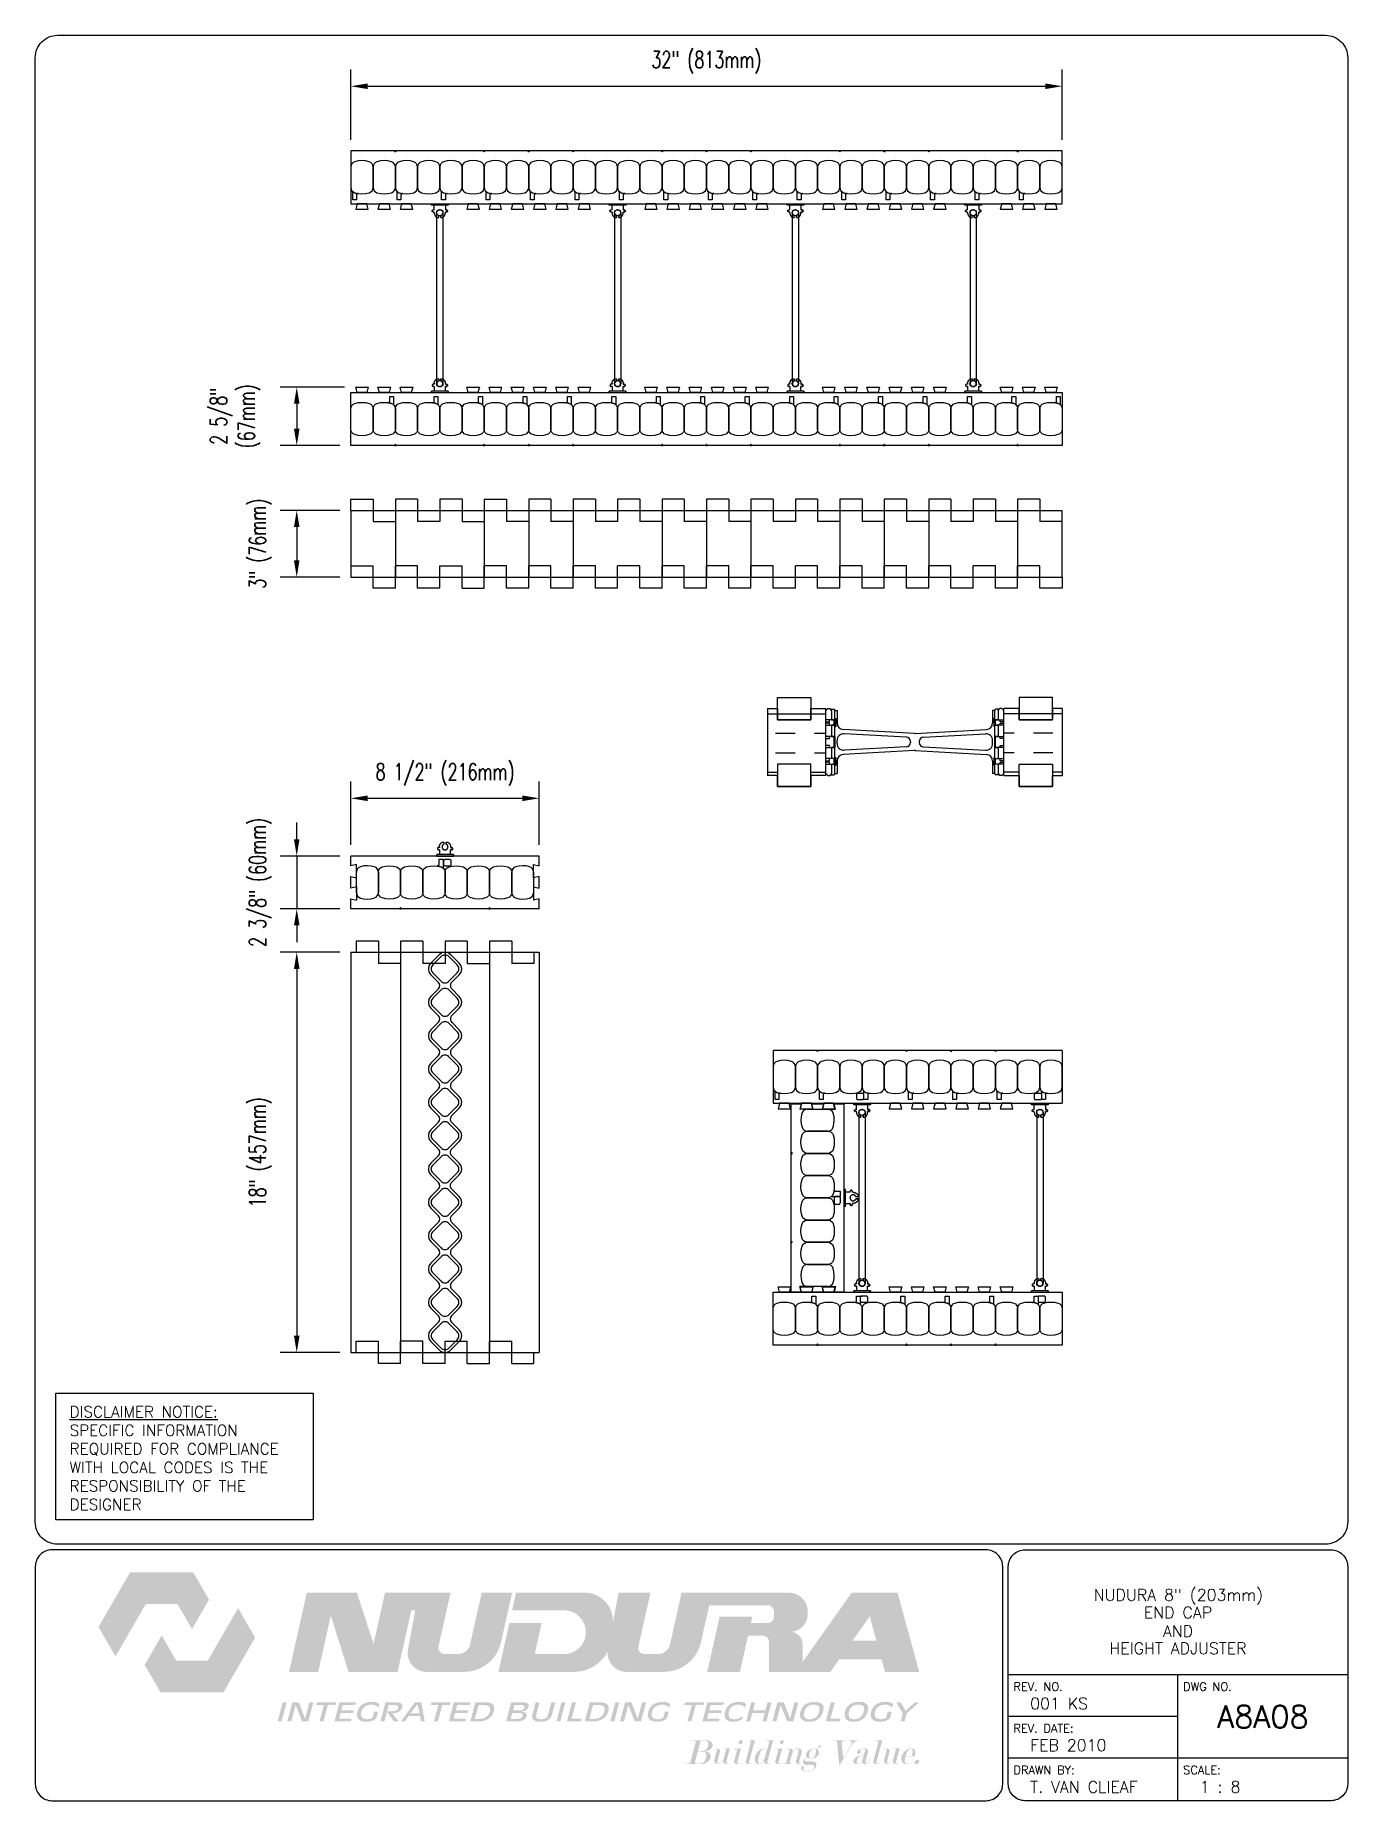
# Paper-space layout 'A8A08' of a CAD drawing. Header units: inches. Extents: x 0.42 to 7.8, y 0.49 to 10.41.
# The model-space entities are those that its viewports show. They can reach past a viewport. Long polylines and large blocks are cut down to what shows.
import ezdxf
from ezdxf.enums import TextEntityAlignment as Align

# ---------------------------------------------------------------- set-up
doc = ezdxf.new("R2010")
doc.units = ezdxf.units.IN
doc.header["$MEASUREMENT"] = 0
doc.linetypes.add('DASHED2', pattern=[0.375, 0.25, -0.125])
for name, color, linetype in [('HATCH', 12, 'Continuous'), ('line25', 2, 'Continuous'), ('LINE3', 3, 'Continuous'), ('LINE50', 5, 'Continuous'), ('LINE9', 9, 'Continuous'), ('LOGO', 7, 'Continuous'), ('TBK_LINE65', 3, 'Continuous'), ('TBK_TEXT', 4, 'Continuous'), ('TEXT', 4, 'Continuous')]:
    doc.layers.add(name, color=color, linetype=linetype)
doc.styles.add('DIM', font='romans.shx', dxfattribs={"width": 0.7})
doc.styles.add('ROMANS', font='romans.shx', dxfattribs={"height": 0.75})
doc.dimstyles.new('ext_8', dxfattribs={"dimscale": 8, "dimtxt": 0.09375, "dimasz": 0.09375, "dimexe": 0.09375, "dimexo": 0.0625, "dimgap": 0.0625, "dimtad": 1, "dimdec": 1, "dimzin": 3, "dimdsep": 46, "dimlunit": 4, "dimtxsty": 'DIM', "dimcen": 0.09, "dimdle": 0.09375, "dimclrt": 4, "dimadec": 0, "dimazin": 0, "dimtfac": 1, "dimtdec": 1, "dimtmove": 2, "dimatfit": 3, "dimfxl": 0, "dimfrac": 2, "dimtolj": 1, "dimtzin": 0, "dimarcsym": 0})

psp = doc.layouts.new('A8A08')

# ---------------------------------------------------------------- texts
at = {"layer": 'TBK_TEXT', "color": 7, "style": 'ROMANS'}
for s, p in [('REV. NO.', (5.9215, 1.107)), ('DWG NO.', (6.876, 1.107)), ('REV. DATE:', (5.9215, 0.8726)), ('DRAWN BY:', (5.9215, 0.6382)), ('SCALE:', (6.876, 0.6382))]:
    psp.add_text(s, height=0.04688, dxfattribs=at).set_placement(p)
at = {"layer": 'TEXT', "insert": (0.6134, 2.7065), "char_height": 0.0625, "width": 1.41371, "attachment_point": 1, "style": 'ROMANS'}
psp.add_mtext('{\\Fromans.shx|c1;\\LDISCLAIMER NOTICE:\\l\\PSPECIFIC INFORMATION REQUIRED FOR COMPLIANCE WITH LOCAL CODES IS THE RESPONSIBILITY OF THE DESIGNER}', dxfattribs=at)

msp = doc.modelspace()

# ---------------------------------------------------------------- blocks, each defined once
blk = doc.blocks.new('TITLEBLOCK-Tag')
at = {"style": 'ROMANS'}
for tag, height, p in [('TITLE_LINE_1', 0.065, (0.927, -0.1328)), ('TITLE_LINE_2', 0.065, (0.9294, -0.2258)), ('CENTRE-LINE-3', 0.065, (0.927, -0.3246)), ('TITLE_LINE_4', 0.065, (0.927, -0.4299)), ('TITLE_LINE_5', 0.065, (0.927, -0.526)), ('DWG', 0.125, (1.4043, -0.9102))]:
    blk.add_attdef(tag, text='', height=height, dxfattribs=at).set_placement(p, align=Align.MIDDLE_CENTER)
for tag, p in [('LATEST_REVISION', (0.0954, -0.8366)), ('REVISION_DATE', (0.0954, -1.071)), ('DRAWN_BY', (0.0954, -1.3053)), ('SCALE', (1.0499, -1.3053))]:
    blk.add_attdef(tag, text='', height=0.065, dxfattribs=at).set_placement(p, align=Align.MIDDLE_LEFT)
blk = doc.blocks.new('*D17')
at = {"layer": 'Defpoints', "color": 0}
for p in [(259.901, 137.714), (257.465, 134.714), (259.901, 134.714)]:
    blk.add_point(p, dxfattribs=at)
at = {"layer": 'TEXT', "color": 0, "lineweight": -2}
for p, q in [((259.401, 137.714), (256.715, 137.714)), ((257.465, 136.964), (257.465, 135.464)), ((259.401, 134.714), (256.715, 134.714))]:
    blk.add_line(p, q, dxfattribs=at)
at = {"layer": 'TEXT', "color": 0}
for points in [[(257.34, 136.964), (257.59, 136.964), (257.465, 137.714)], [(257.34, 135.464), (257.59, 135.464), (257.465, 134.714)]]:
    blk.add_solid(points, dxfattribs=at)
at = {"layer": 'TEXT', "color": 4, "insert": (255.828, 136.214), "char_height": 0.75, "attachment_point": 5, "rotation": 90, "style": 'DIM'}
blk.add_mtext('\\A1;3" (76mm)', dxfattribs=at)
blk = doc.blocks.new('*D18')
at = {"layer": 'Defpoints', "color": 0}
for p in [(260.12, 143.257), (257.465, 140.632), (259.901, 140.632)]:
    blk.add_point(p, dxfattribs=at)
at = {"layer": 'TEXT', "color": 0, "lineweight": -2}
for p, q in [((259.62, 143.257), (256.715, 143.257)), ((257.465, 142.507), (257.465, 141.382)), ((259.401, 140.632), (256.715, 140.632))]:
    blk.add_line(p, q, dxfattribs=at)
at = {"layer": 'TEXT', "color": 0}
for points in [[(257.34, 142.507), (257.59, 142.507), (257.465, 143.257)], [(257.34, 141.382), (257.59, 141.382), (257.465, 140.632)]]:
    blk.add_solid(points, dxfattribs=at)
at = {"layer": 'TEXT', "color": 4, "insert": (254.697, 141.945), "char_height": 0.75, "attachment_point": 5, "rotation": 90, "style": 'DIM'}
blk.add_mtext('\\A1;2 5/8"\\P(67mm)', dxfattribs=at)
blk = doc.blocks.new('*D19')
at = {"layer": 'Defpoints', "color": 0}
for p in [(291.901, 156.788), (259.901, 153.882), (291.901, 153.882)]:
    blk.add_point(p, dxfattribs=at)
at = {"layer": 'TEXT', "color": 0, "lineweight": -2}
for p, q in [((259.901, 154.382), (259.901, 157.538)), ((291.901, 154.382), (291.901, 157.538)), ((260.651, 156.788), (291.151, 156.788))]:
    blk.add_line(p, q, dxfattribs=at)
at = {"layer": 'TEXT', "color": 0}
for points in [[(260.651, 156.913), (260.651, 156.663), (259.901, 156.788)], [(291.151, 156.913), (291.151, 156.663), (291.901, 156.788)]]:
    blk.add_solid(points, dxfattribs=at)
at = {"layer": 'TEXT', "color": 4, "insert": (275.901, 157.859), "char_height": 0.75, "attachment_point": 5, "style": 'DIM'}
blk.add_mtext('\\A1;32" (813mm)', dxfattribs=at)
blk = doc.blocks.new('WEB_CENTRE_TOP_8')
for p, q in [((-0.141, 7.688), (-0.141, 0)), ((0.141, 7.688), (0.141, 0))]:
    blk.add_line(p, q)
for centre in [(0, 7.688), (0, 0)]:
    blk.add_circle(centre, 0.141)
blk = doc.blocks.new('WEB_INSERT_FRONT')
for p, q in [((-0.265, 8.89), (-0.64, 8.515)), ((0.64, 8.515), (0.265, 8.89)), ((-0.64, 7.985), (-0.297, 7.641)), ((0.309, 7.653), (0.64, 7.985)), ((-0.297, 7.359), (-0.64, 7.015)), ((0.25, 7.512), (0.25, 7.488)), ((0.64, 7.015), (0.309, 7.347)), ((-0.64, 6.485), (-0.297, 6.141)), ((0.309, 6.153), (0.64, 6.485)), ((-0.297, 5.859), (-0.64, 5.515)), ((0.25, 6.012), (0.25, 5.988)), ((0.64, 5.515), (0.309, 5.847)), ((-0.64, 4.985), (-0.297, 4.641)), ((0.309, 4.653), (0.64, 4.985)), ((-0.297, 4.359), (-0.64, 4.015)), ((0.25, 4.512), (0.25, 4.488)), ((0.64, 4.015), (0.309, 4.347)), ((-0.297, 3.141), (-0.64, 3.485)), ((0.309, 3.153), (0.64, 3.485)), ((-0.297, 2.859), (-0.64, 2.515)), ((0.25, 3.012), (0.25, 2.988)), ((0.64, 2.515), (0.309, 2.847)), ((-0.64, 1.985), (-0.297, 1.641)), ((0.309, 1.653), (0.64, 1.985)), ((-0.297, 1.359), (-0.64, 1.015)), ((-0.64, 0.485), (-0.297, 0.141)), ((-0.297, -0.141), (-0.64, -0.485)), ((-0.64, -1.015), (-0.297, -1.359)), ((-0.297, -1.641), (-0.64, -1.985)), ((-0.64, -2.515), (-0.297, -2.859)), ((-0.297, -3.141), (-0.64, -3.485)), ((0.64, -3.485), (0.309, -3.153)), ((-0.64, -4.015), (-0.297, -4.359)), ((-0.297, -4.641), (-0.64, -4.985)), ((0.25, -4.488), (0.25, -4.512)), ((0.309, -4.347), (0.64, -4.015)), ((0.64, -4.985), (0.309, -4.653)), ((-0.64, -5.515), (-0.297, -5.859)), ((0.309, -5.847), (0.64, -5.515)), ((-0.297, -6.141), (-0.64, -6.485)), ((0.25, -5.988), (0.25, -6.012)), ((0.64, -6.485), (0.309, -6.153)), ((-0.64, -7.015), (-0.297, -7.359)), ((0.297, -7.359), (0.64, -7.015)), ((-0.297, -7.641), (-0.64, -7.985)), ((0.64, -7.985), (0.297, -7.641)), ((-0.64, -8.515), (-0.265, -8.89)), ((0.265, -8.89), (0.64, -8.515))]:
    blk.add_line(p, q)
for points in [[(-0.552, 8.073), (-0.177, 7.698, 0.414214), (0.177, 7.698), (0.552, 8.073, 0.414214), (0.552, 8.427), (0.177, 8.802, 0.414214), (-0.177, 8.802), (-0.552, 8.427, 0.414214)], [(-0.552, 6.573), (-0.177, 6.198, 0.414214), (0.177, 6.198), (0.552, 6.573, 0.414214), (0.552, 6.927), (0.177, 7.302, 0.414214), (-0.177, 7.302), (-0.552, 6.927, 0.414214)], [(-0.552, 5.073), (-0.177, 4.698, 0.414214), (0.177, 4.698), (0.552, 5.073, 0.414214), (0.552, 5.427), (0.177, 5.802, 0.414214), (-0.177, 5.802), (-0.552, 5.427, 0.414214)], [(-0.552, 3.573), (-0.177, 3.198, 0.414214), (0.177, 3.198), (0.552, 3.573, 0.414214), (0.552, 3.927), (0.177, 4.302, 0.414214), (-0.177, 4.302), (-0.552, 3.927, 0.414214)], [(-0.552, 3.573), (-0.177, 3.198, 0.414214), (0.177, 3.198), (0.552, 3.573, 0.414214), (0.552, 3.927), (0.177, 4.302, 0.414214), (-0.177, 4.302), (-0.552, 3.927, 0.414214)], [(-0.552, 2.073), (-0.177, 1.698, 0.414214), (0.177, 1.698), (0.552, 2.073, 0.414214), (0.552, 2.427), (0.177, 2.802, 0.414214), (-0.177, 2.802), (-0.552, 2.427, 0.414214)], [(-0.552, 0.573), (-0.177, 0.198, 0.414214), (0.177, 0.198), (0.552, 0.573, 0.414214), (0.552, 0.927), (0.177, 1.302, 0.414214), (-0.177, 1.302), (-0.552, 0.927, 0.414214)], [(-0.552, -0.927), (-0.177, -1.302, 0.414214), (0.177, -1.302), (0.552, -0.927, 0.414214), (0.552, -0.573), (0.177, -0.198, 0.414214), (-0.177, -0.198), (-0.552, -0.573, 0.414214)], [(-0.552, -2.427), (-0.177, -2.802, 0.414214), (0.177, -2.802), (0.552, -2.427, 0.414214), (0.552, -2.073), (0.177, -1.698, 0.414214), (-0.177, -1.698), (-0.552, -2.073, 0.414214)], [(-0.552, -3.927), (-0.177, -4.302, 0.414214), (0.177, -4.302), (0.552, -3.927, 0.414214), (0.552, -3.573), (0.177, -3.198, 0.414214), (-0.177, -3.198), (-0.552, -3.573, 0.414214)], [(-0.552, -5.427), (-0.177, -5.802, 0.414214), (0.177, -5.802), (0.552, -5.427, 0.414214), (0.552, -5.073), (0.177, -4.698, 0.414214), (-0.177, -4.698), (-0.552, -5.073, 0.414214)], [(-0.552, -6.927), (-0.177, -7.302, 0.414214), (0.177, -7.302), (0.552, -6.927, 0.414214), (0.552, -6.573), (0.177, -6.198, 0.414214), (-0.177, -6.198), (-0.552, -6.573, 0.414214)], [(-0.552, -8.427), (-0.177, -8.802, 0.414214), (0.177, -8.802), (0.552, -8.427, 0.414214), (0.552, -8.073), (0.177, -7.698, 0.414214), (-0.177, -7.698), (-0.552, -8.073, 0.414214)]]:
    blk.add_lwpolyline(points, format="xyb", close=True)
blk.add_lwpolyline([(0.25, -2.988, -0.198912), (0.309, -2.847), (0.64, -2.515, 0.414214), (0.64, -1.985), (0.309, -1.653, -0.198912), (0.25, -1.512), (0.25, -1.488, -0.198912), (0.309, -1.347), (0.64, -1.015, 0.414214), (0.64, -0.485), (0.309, -0.153, -0.198912), (0.25, -0.012), (0.25, 0.012, -0.198912), (0.309, 0.153), (0.64, 0.485, 0.414214), (0.64, 1.015), (0.309, 1.347, -0.198912), (0.25, 1.488)], format="xyb")
for centre, radius, start, end in [((0, 8.625), 0.375, 45, 135), ((-0.375, 8.25), 0.375, 135, 225), ((0.375, 8.25), 0.375, 315, 45), ((-0.438, 7.5), 0.2, 315, 45), ((0.45, 7.512), 0.2, 135, 180), ((0.45, 7.488), 0.2, 180, 225), ((-0.375, 6.75), 0.375, 135, 225), ((0.375, 6.75), 0.375, 315, 45), ((-0.438, 6), 0.2, 315, 45), ((0.45, 6.012), 0.2, 135, 180), ((0.45, 5.988), 0.2, 180, 225), ((-0.375, 5.25), 0.375, 135, 225), ((0.375, 5.25), 0.375, 315, 45), ((-0.375, 3.75), 0.375, 135, 225), ((-0.438, 4.5), 0.2, 315, 45), ((0.45, 4.512), 0.2, 135, 180), ((0.45, 4.488), 0.2, 180, 225), ((0.375, 3.75), 0.375, 315, 45), ((-0.375, 2.25), 0.375, 135, 225), ((-0.438, 3), 0.2, 315, 45), ((0.45, 3.012), 0.2, 135, 180), ((0.45, 2.988), 0.2, 180, 225), ((0.375, 2.25), 0.375, 315, 45), ((-0.438, 1.5), 0.2, 315, 45), ((0.45, 1.512), 0.2, 135, 180), ((-0.375, 0.75), 0.375, 135, 225), ((-0.438, 0), 0.2, 315, 45), ((-0.375, -0.75), 0.375, 135, 225), ((-0.438, -1.5), 0.2, 315, 45), ((-0.375, -2.25), 0.375, 135, 225), ((-0.438, -3), 0.2, 315, 45), ((0.45, -3.012), 0.2, 180, 225), ((-0.375, -3.75), 0.375, 135, 225), ((0.375, -3.75), 0.375, 315, 45), ((-0.438, -4.5), 0.2, 315, 45), ((0.45, -4.488), 0.2, 135, 180), ((0.45, -4.512), 0.2, 180, 225), ((-0.375, -5.25), 0.375, 135, 225), ((0.375, -5.25), 0.375, 315, 45), ((-0.438, -6), 0.2, 315, 45), ((0.45, -5.988), 0.2, 135, 180), ((0.45, -6.012), 0.2, 180, 225), ((-0.375, -6.75), 0.375, 135, 225), ((0.375, -6.75), 0.375, 315, 45), ((-0.438, -7.5), 0.2, 315, 45), ((0.438, -7.5), 0.2, 135, 225), ((-0.375, -8.25), 0.375, 135, 225), ((0.375, -8.25), 0.375, 315, 45), ((0, -8.625), 0.375, 225, 315)]:
    blk.add_arc(centre, radius, start, end)
blk = doc.blocks.new('*D20')
at = {"layer": 'Defpoints', "color": 0}
for p in [(259.901, 117.839), (257.465, 99.839), (259.901, 99.839)]:
    blk.add_point(p, dxfattribs=at)
at = {"layer": 'TEXT', "color": 0, "lineweight": -2}
for p, q in [((259.401, 117.839), (256.715, 117.839)), ((257.465, 117.089), (257.465, 100.589)), ((259.401, 99.839), (256.715, 99.839))]:
    blk.add_line(p, q, dxfattribs=at)
at = {"layer": 'TEXT', "color": 0}
for points in [[(257.34, 117.089), (257.59, 117.089), (257.465, 117.839)], [(257.34, 100.589), (257.59, 100.589), (257.465, 99.839)]]:
    blk.add_solid(points, dxfattribs=at)
at = {"layer": 'TEXT', "color": 4, "insert": (255.828, 108.839), "char_height": 0.75, "attachment_point": 5, "rotation": 90, "style": 'DIM'}
blk.add_mtext('\\A1;18" (457mm)', dxfattribs=at)
blk = doc.blocks.new('*D21')
at = {"layer": 'Defpoints', "color": 0}
for p in [(259.901, 122.167), (257.465, 119.792), (259.901, 119.792)]:
    blk.add_point(p, dxfattribs=at)
at = {"layer": 'TEXT', "color": 0, "lineweight": -2}
for p, q in [((257.465, 122.917), (257.465, 123.667)), ((259.401, 122.167), (256.715, 122.167)), ((257.465, 122.167), (257.465, 119.792)), ((259.401, 119.792), (256.715, 119.792)), ((257.465, 119.042), (257.465, 118.292))]:
    blk.add_line(p, q, dxfattribs=at)
at = {"layer": 'TEXT', "color": 0}
for points in [[(257.34, 122.917), (257.59, 122.917), (257.465, 122.167)], [(257.34, 119.042), (257.59, 119.042), (257.465, 119.792)]]:
    blk.add_solid(points, dxfattribs=at)
at = {"layer": 'TEXT', "color": 4, "insert": (255.828, 120.98), "char_height": 0.75, "attachment_point": 5, "rotation": 90, "style": 'DIM'}
blk.add_mtext('\\A1;2 3/8" (60mm)', dxfattribs=at)
blk = doc.blocks.new('*D22')
at = {"layer": 'Defpoints', "color": 0}
for p in [(268.37, 124.762), (259.901, 122.167), (268.37, 122.167)]:
    blk.add_point(p, dxfattribs=at)
at = {"layer": 'TEXT', "color": 0, "lineweight": -2}
for p, q in [((259.901, 122.667), (259.901, 125.512)), ((268.37, 122.667), (268.37, 125.512)), ((260.651, 124.762), (267.62, 124.762))]:
    blk.add_line(p, q, dxfattribs=at)
at = {"layer": 'TEXT', "color": 0}
for points in [[(260.651, 124.887), (260.651, 124.637), (259.901, 124.762)], [(267.62, 124.887), (267.62, 124.637), (268.37, 124.762)]]:
    blk.add_solid(points, dxfattribs=at)
at = {"layer": 'TEXT', "color": 4, "insert": (264.136, 125.833), "char_height": 0.75, "attachment_point": 5, "style": 'DIM'}
blk.add_mtext('\\A1;8 1/2" (216mm)', dxfattribs=at)
blk = doc.blocks.new('RISER')
at = {"layer": 'HATCH'}
h = blk.add_hatch(dxfattribs=at)
h.set_pattern_fill('INSUL', color=256, scale=7, style=0)
h.set_pattern_definition([(0, (-42.9888, -28.9383), (0, 2.625), []), (0, (-42.9888, -28.0633), (0, 2.625), [0.875, -0.875]), (0, (-42.9888, -27.1883), (0, 2.625), [0.875, -0.875])])
h.paths.add_polyline_path([(0, 2.5), (0, 3), (-1.5, 3), (-1.5, 2.5), (-1.938, 2.5), (-1.938, -0.5), (-1.5, -0.5), (-1.5, 0), (0, 0), (0, -0.5), (0.688, -0.5), (0.688, 2.5)])
at = {"layer": 'line25'}
for p, q in [((0.688, 1.75), (0.688, 2)), ((0.688, 0.75), (0.688, 1.25)), ((0.688, 0), (0.688, 0.25)), ((0.688, -0.5), (0.688, 0))]:
    blk.add_line(p, q, dxfattribs=at)
blk.add_lwpolyline([(0.688, 0), (1.061, 0), (1.061, 0.25), (0.688, 0.25), (0.688, 0.75), (1.061, 0.75), (1.061, 1.25), (0.688, 1.25), (0.688, 1.75), (1.061, 1.75), (1.061, 2), (0.688, 2), (0.688, 2.5)], dxfattribs=at)
at = {"layer": 'LINE50'}
blk.add_line((-1.938, 2.5), (-1.938, -0.5), dxfattribs=at)
for points in [[(-1.938, 2.5), (-1.5, 2.5), (-1.5, 3), (0, 3), (0, 2.5), (0.688, 2.5)], [(0.688, -0.5), (0, -0.5), (0, 0), (-1.5, 0), (-1.5, -0.5), (-1.938, -0.5)]]:
    blk.add_lwpolyline(points, dxfattribs=at)
at = {"layer": 'LINE9', "linetype": 'DASHED2', "ltscale": 0.15}
for points in [[(0, 2.5), (0, 2.5), (0, 2), (-1.5, 2), (-1.5, 2.5), (-1.5, 2.5)], [(0, -0.5), (0, -0.5), (0, -1), (-1.5, -1), (-1.5, -0.5), (-1.5, -0.5)]]:
    blk.add_lwpolyline(points, dxfattribs=at)
at = {"layer": 'LINE9'}
for points in [[(0.688, 1.908), (0.848, 1.908), (0.848, 2)], [(0.848, 1.75), (0.848, 1.842), (0.688, 1.842)], [(0.688, 1.158), (0.848, 1.158), (0.848, 1.25)], [(0.848, 0.75), (0.848, 0.842), (0.688, 0.842)], [(0.688, 0.158), (0.848, 0.158), (0.848, 0.25)], [(0.848, 0), (0.848, 0.092), (0.688, 0.092)]]:
    blk.add_lwpolyline(points, dxfattribs=at)
blk = doc.blocks.new('Connector')
blk.add_point((0.271, 0))
at = {"layer": 'LINE9'}
for p, q in [((0, 0.375), (0, -0.375)), ((0.062, -0.375), (0.062, 0.375)), ((0.281, 0.25), (0.062, 0.25))]:
    blk.add_line(p, q, dxfattribs=at)
for points, weights in [([(0.007, 0.375), (0.004, 0.375), (0, 0.375)], [1, 0.972587069138, 0.950305488115]), ([(0.327, 0.343), (0.308, 0.343), (0.281, 0.317), (0.281, 0.297)], [1, 0.85355339, 0.85355339, 1]), ([(0.328, 0.343), (0.327, 0.343), (0.327, 0.343)], [1, 0.70710678, 1]), ([(0.375, 0.297), (0.375, 0.317), (0.348, 0.343), (0.329, 0.343)], [1, 0.85355339, 0.85355339, 1]), ([(0.406, 0.25), (0.546, 0.25), (0.619, 0.131)], [0.958404415409, 0.794674173519, 0.864651571113]), ([(0.619, 0.052), (0.612, 0.049), (0.604, 0.049)], [0.83615024178, 0.892081430621, 1]), ([(0, -0.375), (0.004, -0.375), (0.007, -0.375)], [0.950305488115, 0.972587069138, 1]), ([(0.281, -0.297), (0.281, -0.317), (0.308, -0.343), (0.327, -0.343)], [1, 0.85355339, 0.85355339, 1]), ([(0.327, -0.343), (0.281, -0.343), (0.281, -0.297)], [1, 0.70710678, 1]), ([(0.329, -0.343), (0.348, -0.343), (0.375, -0.317), (0.375, -0.297)], [1, 0.85355339, 0.85355339, 1]), ([(0.375, -0.297), (0.375, -0.343), (0.329, -0.343)], [1, 0.70710678, 1]), ([(0.619, -0.131), (0.546, -0.25), (0.406, -0.25)], [0.864651574428, 0.794674169686, 0.958404415195]), ([(0.604, -0.049), (0.612, -0.049), (0.619, -0.052)], [1, 0.89208144177, 0.836150253337])]:
    blk.add_rational_spline(points, weights, degree=2, dxfattribs=at)
for points, degree in [([(0, 0.375), (0.002, 0.375), (0.005, 0.375), (0.007, 0.375)], 3), ([(0.007, 0.375), (0.021, 0.375), (0.051, 0.375), (0.062, 0.375), (0.062, 0.375)], 3), ([(0.281, 0.25), (0.281, 0.297)], 1), ([(0.327, 0.343), (0.327, 0.343), (0.328, 0.343), (0.328, 0.343)], 3), ([(0.328, 0.343), (0.329, 0.343), (0.329, 0.343), (0.329, 0.343)], 3), ([(0.375, 0.25), (0.375, 0.297)], 1), ([(0.406, 0.25), (0.375, 0.25)], 1), ([(0.406, 0.25), (0.406, 0.25)], 1), ([(0.406, 0.25), (0.406, 0.25)], 1), ([(0.406, 0.25), (0.406, 0.25)], 1), ([(0.406, 0.25), (0.406, 0.25)], 1), ([(0.406, 0.25), (0.406, 0.25)], 1), ([(0.406, 0.25), (0.406, 0.25)], 1), ([(0.406, 0.25), (0.406, 0.25)], 1), ([(0.406, 0.25), (0.406, 0.25)], 1), ([(0.406, 0.25), (0.406, 0.25)], 1), ([(0.406, 0.25), (0.406, 0.25)], 1), ([(0.406, 0.25), (0.406, 0.25)], 1), ([(0.406, 0.25), (0.406, 0.25)], 1), ([(0.406, 0.25), (0.406, 0.25)], 1), ([(0.406, 0.25), (0.406, 0.25)], 1), ([(0.406, 0.25), (0.406, 0.25)], 1), ([(0.406, 0.25), (0.406, 0.25)], 1), ([(0.406, 0.25), (0.406, 0.25)], 1), ([(0.406, 0.25), (0.406, 0.25)], 1), ([(0.406, 0.25), (0.406, 0.25)], 1), ([(0.406, 0.25), (0.406, 0.25)], 1), ([(0.406, 0.25), (0.406, 0.25)], 1), ([(0.406, 0.25), (0.406, 0.25)], 1), ([(0.406, 0.25), (0.406, 0.25)], 1), ([(0.406, 0.25), (0.406, 0.25)], 1), ([(0.604, 0.049), (0.532, 0.049)], 1), ([(0.532, 0.049), (0.532, 0.049)], 1), ([(0.532, 0.049), (0.532, 0.049)], 1), ([(0.532, 0.049), (0.532, 0.049)], 1), ([(0.532, 0.049), (0.532, 0.049)], 1), ([(0.532, 0.049), (0.532, 0.049)], 1), ([(0.532, 0.049), (0.532, 0.049)], 1), ([(0.532, 0.049), (0.532, 0.049)], 1), ([(0.532, 0.049), (0.532, 0.049)], 1), ([(0.532, 0.049), (0.532, 0.049)], 1), ([(0.532, 0.049), (0.532, 0.049)], 1), ([(0.604, 0.049), (0.609, 0.049), (0.614, 0.05), (0.619, 0.052)], 3), ([(0.604, 0.049), (0.604, 0.049)], 1), ([(0.604, 0.049), (0.604, 0.049)], 1), ([(0.604, 0.049), (0.604, 0.049)], 1), ([(0.604, 0.049), (0.604, 0.049)], 1), ([(0.619, 0.131), (0.619, 0.052)], 1), ([(0.619, 0.131), (0.619, 0.131)], 1), ([(0.619, 0.131), (0.619, 0.131)], 1), ([(0.619, 0.131), (0.619, 0.131)], 1), ([(0.619, 0.131), (0.619, 0.131)], 1), ([(0.007, -0.375), (0.005, -0.375), (0.002, -0.375), (0, -0.375)], 3), ([(0.062, -0.375), (0.062, -0.375), (0.051, -0.375), (0.021, -0.375), (0.007, -0.375)], 3), ([(0.062, -0.25), (0.281, -0.25)], 1), ([(0.281, -0.297), (0.281, -0.25)], 1), ([(0.281, -0.25), (0.281, -0.297)], 1), ([(0.328, -0.343), (0.328, -0.343), (0.327, -0.343), (0.327, -0.343)], 3), ([(0.329, -0.343), (0.329, -0.343), (0.329, -0.343), (0.328, -0.343)], 3), ([(0.375, -0.25), (0.375, -0.297)], 1), ([(0.375, -0.297), (0.375, -0.25)], 1), ([(0.406, -0.25), (0.375, -0.25)], 1), ([(0.406, -0.25), (0.406, -0.25)], 1), ([(0.406, -0.25), (0.406, -0.25)], 1), ([(0.406, -0.25), (0.406, -0.25)], 1), ([(0.406, -0.25), (0.406, -0.25)], 1), ([(0.406, -0.25), (0.406, -0.25)], 1), ([(0.406, -0.25), (0.406, -0.25)], 1), ([(0.406, -0.25), (0.406, -0.25)], 1), ([(0.406, -0.25), (0.406, -0.25)], 1), ([(0.406, -0.25), (0.406, -0.25)], 1), ([(0.406, -0.25), (0.406, -0.25)], 1), ([(0.406, -0.25), (0.406, -0.25)], 1), ([(0.532, -0.049), (0.604, -0.049)], 1), ([(0.604, -0.049), (0.58, -0.049), (0.556, -0.049), (0.532, -0.049)], 3), ([(0.532, -0.049), (0.532, -0.049)], 1), ([(0.532, -0.049), (0.532, -0.049)], 1), ([(0.532, -0.049), (0.532, -0.049)], 1), ([(0.532, -0.049), (0.532, -0.049)], 1), ([(0.619, -0.052), (0.614, -0.05), (0.609, -0.049), (0.604, -0.049)], 3), ([(0.604, -0.049), (0.604, -0.049)], 1), ([(0.604, -0.049), (0.604, -0.049)], 1), ([(0.604, -0.049), (0.604, -0.049)], 1), ([(0.604, -0.049), (0.604, -0.049)], 1), ([(0.604, -0.049), (0.604, -0.049)], 1), ([(0.604, -0.049), (0.604, -0.049)], 1), ([(0.604, -0.049), (0.604, -0.049)], 1), ([(0.604, -0.049), (0.604, -0.049)], 1), ([(0.619, -0.052), (0.619, -0.131)], 1), ([(0.619, -0.131), (0.619, -0.131)], 1), ([(0.619, -0.131), (0.619, -0.131)], 1), ([(0.619, -0.131), (0.619, -0.131)], 1), ([(0.619, -0.131), (0.619, -0.131)], 1)]:
    blk.add_open_spline(points, degree=degree, dxfattribs=at)
for points, weights, knots in [([(0.062, 0.375), (0.062, 0.375), (0.046, 0.375), (0.03, 0.375), (0.007, 0.375)], [0.868718858569, 0.861102746415, 1, 0.861102734288, 0.868718859898], [0, 0, 0, 0.5, 0.5, 1, 1, 1]), ([(0.532, 0.049), (0.472, 0.203), (0.333, 0.113), (0.157, 0), (0.333, -0.113), (0.472, -0.203), (0.532, -0.049)], [0.899508922286, 0.599718215298, 1, 0.54226024, 1, 0.599718224335, 0.899508908749], [0, 0, 0, 0.318112, 0.318112, 0.681888, 0.681888, 1, 1, 1]), ([(0.007, -0.375), (0.03, -0.375), (0.046, -0.375), (0.062, -0.375), (0.062, -0.375)], [0.868718859319, 0.861102739573, 1, 0.861102742958, 0.868718858948], [0, 0, 0, 0.5, 0.5, 1, 1, 1])]:
    blk.add_rational_spline(points, weights, degree=2, knots=knots, dxfattribs=at)

# ---------------------------------------------------------------- dimensions: what is measured, and where the dimension line sits
at = {"layer": 'TEXT'}
for base, p1, p2, text, picture, middle in [((291.901, 156.788), (259.901, 153.882), (291.901, 153.882), '32" (813mm)', '*D19', (275.901, 157.859)), ((268.37, 124.762), (259.901, 122.167), (268.37, 122.167), '8 1/2" (216mm)', '*D22', (264.136, 125.833))]:
    dim = msp.add_linear_dim(base=base, p1=p1, p2=p2, text=text, dimstyle='ext_8', dxfattribs=at)
    dim.commit()
    dim.dimension.update_dxf_attribs({"geometry": picture, "text_midpoint": middle})
dim = msp.add_linear_dim(base=(257.465, 140.632), p1=(260.12, 143.257), p2=(259.901, 140.632), angle=90, text='2 5/8"\\P(67mm)', dimstyle='ext_8', dxfattribs=at)
dim.commit()
dim.dimension.update_dxf_attribs({"geometry": '*D18', "text_midpoint": (254.697, 141.945)})
for base, p1, p2, text, picture, middle in [((257.465, 134.714), (259.901, 137.714), (259.901, 134.714), '3" (76mm)', '*D17', (255.828, 136.214)), ((257.465, 119.792), (259.901, 122.167), (259.901, 119.792), '2 3/8" (60mm)', '*D21', (255.828, 120.98)), ((257.465, 99.839), (259.901, 117.839), (259.901, 99.839), '18" (457mm)', '*D20', (255.828, 108.839))]:
    dim = msp.add_linear_dim(base=base, p1=p1, p2=p2, angle=90, text=text, dimstyle='ext_8', dxfattribs=at)
    dim.commit()
    dim.dimension.update_dxf_attribs({"geometry": picture, "text_midpoint": middle, "dimtype": 160})

# ---------------------------------------------------------------- linework, layer by layer
for p, q in [((261.136, 121.441), (261.136, 120.519)), ((282.922, 111.211), (282.901, 111.211)), ((281.362, 109.793), (280.441, 109.793)), ((280.441, 103.793), (281.362, 103.793)), ((282.881, 102.374), (282.901, 102.374))]:
    msp.add_line(p, q)
msp.add_arc((260.886, 121.441), 0.25, 360, 72.07979)
at = {"layer": 'line25'}
for p, q in [((259.901, 151.507), (291.901, 151.507)), ((259.901, 143.007), (291.901, 143.007)), ((261.901, 137.714), (261.901, 134.714)), ((265.901, 137.714), (265.901, 134.714)), ((267.901, 137.714), (267.901, 134.714)), ((269.901, 137.714), (269.901, 134.714)), ((273.901, 137.714), (273.901, 134.714)), ((275.901, 137.714), (275.901, 134.714)), ((277.901, 137.714), (277.901, 134.714)), ((281.901, 137.714), (281.901, 134.714)), ((283.901, 137.714), (283.901, 134.714)), ((285.901, 137.714), (285.901, 134.714)), ((289.901, 137.714), (289.901, 134.714)), ((268.37, 122.167), (259.901, 122.167)), ((260.151, 121.179), (260.151, 121.781)), ((268.12, 121.781), (268.37, 121.719)), ((268.12, 121.179), (268.12, 121.781)), ((268.37, 121.719), (268.37, 122.167)), ((260.151, 120.781), (260.151, 120.179)), ((268.12, 120.781), (268.12, 120.179)), ((268.37, 119.792), (259.901, 119.792)), ((262.136, 117.839), (262.136, 99.839)), ((266.136, 117.839), (266.136, 99.839)), ((278.901, 111.043), (291.901, 111.043)), ((279.714, 102.558), (279.714, 111.027)), ((280.703, 110.777), (280.1, 110.777)), ((281.1, 110.777), (281.703, 110.777)), ((282.089, 102.558), (282.089, 111.027)), ((278.901, 102.543), (291.901, 102.543)), ((280.703, 102.808), (280.1, 102.808)), ((281.1, 102.808), (281.703, 102.808)), ((281.703, 102.808), (281.64, 102.558)), ((281.64, 102.558), (282.089, 102.558))]:
    msp.add_line(p, q, dxfattribs=at)
for points in [[(260.183, 151.507), (260.12, 151.257), (260.683, 151.257), (260.62, 151.507)], [(261.183, 151.507), (261.12, 151.257), (261.683, 151.257), (261.62, 151.507)], [(262.183, 151.507), (262.12, 151.257), (262.683, 151.257), (262.62, 151.507)], [(265.183, 151.507), (265.12, 151.257), (265.683, 151.257), (265.62, 151.507)], [(266.183, 151.507), (266.12, 151.257), (266.683, 151.257), (266.62, 151.507)], [(267.183, 151.507), (267.12, 151.257), (267.683, 151.257), (267.62, 151.507)], [(268.183, 151.507), (268.12, 151.257), (268.683, 151.257), (268.62, 151.507)], [(269.183, 151.507), (269.12, 151.257), (269.683, 151.257), (269.62, 151.507)], [(270.183, 151.507), (270.12, 151.257), (270.683, 151.257), (270.62, 151.507)], [(273.183, 151.507), (273.12, 151.257), (273.683, 151.257), (273.62, 151.507)], [(274.183, 151.507), (274.12, 151.257), (274.683, 151.257), (274.62, 151.507)], [(275.183, 151.507), (275.12, 151.257), (275.683, 151.257), (275.62, 151.507)], [(276.183, 151.507), (276.12, 151.257), (276.683, 151.257), (276.62, 151.507)], [(277.183, 151.507), (277.12, 151.257), (277.683, 151.257), (277.62, 151.507)], [(278.183, 151.507), (278.12, 151.257), (278.683, 151.257), (278.62, 151.507)], [(281.183, 151.507), (281.12, 151.257), (281.683, 151.257), (281.62, 151.507)], [(282.183, 151.507), (282.12, 151.257), (282.683, 151.257), (282.62, 151.507)], [(283.183, 151.507), (283.12, 151.257), (283.683, 151.257), (283.62, 151.507)], [(284.183, 151.507), (284.12, 151.257), (284.683, 151.257), (284.62, 151.507)], [(285.183, 151.507), (285.12, 151.257), (285.683, 151.257), (285.62, 151.507)], [(286.183, 151.507), (286.12, 151.257), (286.683, 151.257), (286.62, 151.507)], [(289.183, 151.507), (289.12, 151.257), (289.683, 151.257), (289.62, 151.507)], [(290.183, 151.507), (290.12, 151.257), (290.683, 151.257), (290.62, 151.507)], [(291.183, 151.507), (291.12, 151.257), (291.683, 151.257), (291.62, 151.507)], [(260.183, 143.007), (260.12, 143.257), (260.683, 143.257), (260.62, 143.007)], [(261.183, 143.007), (261.12, 143.257), (261.683, 143.257), (261.62, 143.007)], [(262.183, 143.007), (262.12, 143.257), (262.683, 143.257), (262.62, 143.007)], [(265.183, 143.007), (265.12, 143.257), (265.683, 143.257), (265.62, 143.007)], [(266.183, 143.007), (266.12, 143.257), (266.683, 143.257), (266.62, 143.007)], [(267.183, 143.007), (267.12, 143.257), (267.683, 143.257), (267.62, 143.007)], [(268.183, 143.007), (268.12, 143.257), (268.683, 143.257), (268.62, 143.007)], [(269.183, 143.007), (269.12, 143.257), (269.683, 143.257), (269.62, 143.007)], [(270.183, 143.007), (270.12, 143.257), (270.683, 143.257), (270.62, 143.007)], [(273.183, 143.007), (273.12, 143.257), (273.683, 143.257), (273.62, 143.007)], [(274.183, 143.007), (274.12, 143.257), (274.683, 143.257), (274.62, 143.007)], [(275.183, 143.007), (275.12, 143.257), (275.683, 143.257), (275.62, 143.007)], [(276.183, 143.007), (276.12, 143.257), (276.683, 143.257), (276.62, 143.007)], [(277.183, 143.007), (277.12, 143.257), (277.683, 143.257), (277.62, 143.007)], [(278.183, 143.007), (278.12, 143.257), (278.683, 143.257), (278.62, 143.007)], [(281.183, 143.007), (281.12, 143.257), (281.683, 143.257), (281.62, 143.007)], [(282.183, 143.007), (282.12, 143.257), (282.683, 143.257), (282.62, 143.007)], [(283.183, 143.007), (283.12, 143.257), (283.683, 143.257), (283.62, 143.007)], [(284.183, 143.007), (284.12, 143.257), (284.683, 143.257), (284.62, 143.007)], [(285.183, 143.007), (285.12, 143.257), (285.683, 143.257), (285.62, 143.007)], [(286.183, 143.007), (286.12, 143.257), (286.683, 143.257), (286.62, 143.007)], [(289.183, 143.007), (289.12, 143.257), (289.683, 143.257), (289.62, 143.007)], [(290.183, 143.007), (290.12, 143.257), (290.683, 143.257), (290.62, 143.007)], [(291.183, 143.007), (291.12, 143.257), (291.683, 143.257), (291.62, 143.007)], [(279.183, 111.043), (279.12, 110.793), (279.683, 110.793), (279.62, 111.043)], [(280.183, 111.043), (280.12, 110.793), (280.683, 110.793), (280.62, 111.043)], [(281.183, 111.043), (281.12, 110.793), (281.683, 110.793), (281.62, 111.043)], [(284.183, 111.043), (284.12, 110.793), (284.683, 110.793), (284.62, 111.043)], [(285.183, 111.043), (285.12, 110.793), (285.683, 110.793), (285.62, 111.043)], [(286.183, 111.043), (286.12, 110.793), (286.683, 110.793), (286.62, 111.043)], [(287.183, 111.043), (287.12, 110.793), (287.683, 110.793), (287.62, 111.043)], [(288.183, 111.043), (288.12, 110.793), (288.683, 110.793), (288.62, 111.043)], [(289.183, 111.043), (289.12, 110.793), (289.683, 110.793), (289.62, 111.043)], [(279.183, 102.543), (279.12, 102.793), (279.683, 102.793), (279.62, 102.543)], [(280.183, 102.543), (280.12, 102.793), (280.683, 102.793), (280.62, 102.543)], [(281.183, 102.543), (281.12, 102.793), (281.683, 102.793), (281.62, 102.543)], [(284.183, 102.543), (284.12, 102.793), (284.683, 102.793), (284.62, 102.543)], [(285.183, 102.543), (285.12, 102.793), (285.683, 102.793), (285.62, 102.543)], [(286.183, 102.543), (286.12, 102.793), (286.683, 102.793), (286.62, 102.543)], [(287.183, 102.543), (287.12, 102.793), (287.683, 102.793), (287.62, 102.543)], [(288.183, 102.543), (288.12, 102.793), (288.683, 102.793), (288.62, 102.543)], [(289.183, 102.543), (289.12, 102.793), (289.683, 102.793), (289.62, 102.543)]]:
    msp.add_lwpolyline(points, close=True, dxfattribs=at)
for points in [[(260.151, 121.781), (259.901, 121.719), (259.901, 122.167)], [(260.151, 120.781), (259.901, 120.719), (259.901, 121.241), (260.151, 121.179)], [(268.12, 120.781), (268.37, 120.719), (268.37, 121.241), (268.12, 121.179)], [(259.901, 119.792), (259.901, 120.241), (260.151, 120.179)], [(268.37, 119.792), (268.37, 120.241), (268.12, 120.179)], [(279.714, 111.027), (280.163, 111.027), (280.1, 110.777)], [(280.703, 110.777), (280.64, 111.027), (281.163, 111.027), (281.1, 110.777)], [(281.703, 110.777), (281.64, 111.027), (282.089, 111.027)], [(279.714, 102.558), (280.163, 102.558), (280.1, 102.808)], [(280.703, 102.808), (280.64, 102.558), (281.163, 102.558), (281.1, 102.808)]]:
    msp.add_lwpolyline(points, dxfattribs=at)
at = {"layer": 'LINE50'}
for p, q in [((259.901, 153.882), (259.901, 151.507)), ((291.901, 153.882), (259.901, 153.882)), ((291.901, 151.507), (291.901, 153.882)), ((259.901, 140.632), (259.901, 143.007)), ((291.901, 143.007), (291.901, 140.632)), ((291.901, 140.632), (259.901, 140.632)), ((259.901, 137.714), (259.901, 134.714)), ((259.901, 137.714), (291.901, 137.714)), ((291.901, 134.714), (291.901, 137.714)), ((259.901, 134.714), (291.901, 134.714)), ((259.901, 117.839), (259.901, 99.839)), ((259.901, 117.839), (268.37, 117.839)), ((268.37, 117.839), (268.37, 99.839)), ((291.901, 113.418), (278.901, 113.418)), ((278.901, 113.418), (278.901, 111.043)), ((291.901, 113.418), (291.901, 111.043)), ((278.901, 100.168), (278.901, 102.543)), ((291.901, 102.543), (291.901, 100.168)), ((291.901, 100.168), (278.901, 100.168)), ((259.901, 99.839), (268.37, 99.839))]:
    msp.add_line(p, q, dxfattribs=at)
at = {"layer": 'LINE9'}
for p, q in [((259.901, 137.714), (259.901, 138.214)), ((259.901, 138.214), (260.901, 138.214)), ((260.901, 138.214), (260.901, 137.214)), ((262.901, 138.214), (261.901, 138.214)), ((261.901, 138.214), (261.901, 137.214)), ((262.901, 138.214), (262.901, 137.214)), ((264.901, 138.214), (263.901, 138.214)), ((263.901, 138.214), (263.901, 137.214)), ((264.901, 138.214), (264.901, 137.214)), ((265.901, 138.214), (266.901, 138.214)), ((265.901, 138.214), (265.901, 137.214)), ((266.901, 138.214), (266.901, 137.214)), ((268.901, 138.214), (267.901, 138.214)), ((267.901, 138.214), (267.901, 137.214)), ((268.901, 138.214), (268.901, 137.214)), ((269.901, 138.214), (269.901, 137.214)), ((270.901, 138.214), (269.901, 138.214)), ((270.901, 138.214), (270.901, 137.214)), ((272.901, 138.214), (271.901, 138.214)), ((271.901, 138.214), (271.901, 137.214)), ((272.901, 138.214), (272.901, 137.214)), ((273.901, 138.214), (273.901, 137.214)), ((274.901, 138.214), (273.901, 138.214)), ((274.901, 138.214), (274.901, 137.214)), ((276.901, 138.214), (275.901, 138.214)), ((275.901, 138.214), (275.901, 137.214)), ((276.901, 138.214), (276.901, 137.214)), ((277.901, 138.214), (277.901, 137.214)), ((278.901, 138.214), (277.901, 138.214)), ((278.901, 138.214), (278.901, 137.214)), ((280.901, 138.214), (279.901, 138.214)), ((279.901, 138.214), (279.901, 137.214)), ((280.901, 138.214), (280.901, 137.214)), ((282.901, 138.214), (281.901, 138.214)), ((281.901, 138.214), (281.901, 137.214)), ((282.901, 138.214), (282.901, 137.214)), ((284.901, 138.214), (283.901, 138.214)), ((283.901, 138.214), (283.901, 137.214)), ((284.901, 138.214), (284.901, 137.214)), ((286.901, 138.214), (285.901, 138.214)), ((285.901, 138.214), (285.901, 137.214)), ((286.901, 138.214), (286.901, 137.214)), ((287.901, 138.214), (287.901, 137.214)), ((288.901, 138.214), (287.901, 138.214)), ((288.901, 138.214), (288.901, 137.214)), ((290.901, 138.214), (289.901, 138.214)), ((289.901, 138.214), (289.901, 137.214)), ((290.901, 138.214), (290.901, 137.214)), ((260.901, 137.214), (261.901, 137.214)), ((263.901, 137.214), (262.901, 137.214)), ((264.901, 137.214), (265.901, 137.214)), ((267.901, 137.214), (266.901, 137.214)), ((269.901, 137.214), (268.901, 137.214)), ((271.901, 137.214), (270.901, 137.214)), ((273.901, 137.214), (272.901, 137.214)), ((275.901, 137.214), (274.901, 137.214)), ((277.901, 137.214), (276.901, 137.214)), ((279.901, 137.214), (278.901, 137.214)), ((281.901, 137.214), (280.901, 137.214)), ((283.901, 137.214), (282.901, 137.214)), ((285.901, 137.214), (284.901, 137.214)), ((287.901, 137.214), (286.901, 137.214)), ((289.901, 137.214), (288.901, 137.214)), ((291.901, 137.214), (290.901, 137.214)), ((259.901, 135.214), (260.901, 135.214)), ((260.901, 134.214), (260.901, 135.214)), ((261.901, 134.214), (261.901, 135.214)), ((262.901, 135.214), (261.901, 135.214)), ((262.901, 134.214), (262.901, 135.214)), ((263.901, 135.214), (264.901, 135.214)), ((263.901, 134.214), (263.901, 135.214)), ((264.901, 134.214), (264.901, 135.214)), ((266.901, 135.214), (265.901, 135.214)), ((265.901, 134.214), (265.901, 135.214)), ((266.901, 134.214), (266.901, 135.214)), ((268.901, 135.214), (267.901, 135.214)), ((267.901, 134.214), (267.901, 135.214)), ((268.901, 134.214), (268.901, 135.214)), ((269.901, 134.214), (269.901, 135.214)), ((270.901, 135.214), (269.901, 135.214)), ((270.901, 134.214), (270.901, 135.214)), ((271.901, 134.214), (271.901, 135.214)), ((272.901, 135.214), (271.901, 135.214)), ((272.901, 134.214), (272.901, 135.214)), ((273.901, 134.214), (273.901, 135.214)), ((274.901, 135.214), (273.901, 135.214)), ((274.901, 134.214), (274.901, 135.214)), ((275.901, 134.214), (275.901, 135.214)), ((276.901, 135.214), (275.901, 135.214)), ((276.901, 134.214), (276.901, 135.214)), ((277.901, 134.214), (277.901, 135.214)), ((278.901, 135.214), (277.901, 135.214)), ((278.901, 134.214), (278.901, 135.214)), ((280.901, 135.214), (279.901, 135.214)), ((279.901, 134.214), (279.901, 135.214)), ((280.901, 134.214), (280.901, 135.214)), ((282.901, 135.214), (281.901, 135.214)), ((281.901, 134.214), (281.901, 135.214)), ((282.901, 134.214), (282.901, 135.214)), ((284.901, 135.214), (283.901, 135.214)), ((283.901, 134.214), (283.901, 135.214)), ((284.901, 134.214), (284.901, 135.214)), ((285.901, 134.214), (285.901, 135.214)), ((286.901, 135.214), (285.901, 135.214)), ((286.901, 134.214), (286.901, 135.214)), ((287.901, 134.214), (287.901, 135.214)), ((288.901, 135.214), (287.901, 135.214)), ((288.901, 134.214), (288.901, 135.214)), ((289.901, 134.214), (289.901, 135.214)), ((290.901, 135.214), (289.901, 135.214)), ((290.901, 134.214), (290.901, 135.214)), ((261.901, 134.214), (260.901, 134.214)), ((263.901, 134.214), (262.901, 134.214)), ((264.901, 134.214), (265.901, 134.214)), ((267.901, 134.214), (266.901, 134.214)), ((269.901, 134.214), (268.901, 134.214)), ((271.901, 134.214), (270.901, 134.214)), ((273.901, 134.214), (272.901, 134.214)), ((275.901, 134.214), (274.901, 134.214)), ((277.901, 134.214), (276.901, 134.214)), ((279.901, 134.214), (278.901, 134.214)), ((281.901, 134.214), (280.901, 134.214)), ((283.901, 134.214), (282.901, 134.214)), ((285.901, 134.214), (284.901, 134.214)), ((287.901, 134.214), (286.901, 134.214)), ((289.901, 134.214), (288.901, 134.214)), ((291.901, 134.214), (290.901, 134.214)), ((291.901, 134.714), (291.901, 134.214)), ((281.276, 128.715), (281.356, 128.795)), ((281.276, 125.875), (281.276, 128.715)), ((281.356, 128.795), (281.446, 128.795)), ((281.526, 128.715), (281.446, 128.795)), ((281.476, 128.765), (281.626, 128.765)), ((281.526, 128.765), (281.626, 128.765)), ((281.526, 128.715), (281.526, 128.295)), ((281.676, 128.715), (281.776, 128.715)), ((281.676, 125.875), (281.676, 128.715)), ((281.676, 128.695), (281.676, 128.695)), ((281.776, 128.715), (281.776, 128.154)), ((288.776, 128.715), (288.776, 128.154)), ((288.876, 128.715), (288.776, 128.715)), ((288.876, 125.875), (288.876, 128.715)), ((288.876, 128.695), (288.876, 128.695)), ((289.026, 128.765), (288.926, 128.765)), ((289.076, 128.765), (288.926, 128.765)), ((289.026, 128.715), (289.106, 128.795)), ((289.026, 128.715), (289.026, 128.295)), ((289.196, 128.795), (289.106, 128.795)), ((289.276, 128.715), (289.196, 128.795)), ((289.276, 125.875), (289.276, 128.715)), ((281.526, 128.045), (281.526, 127.545)), ((281.676, 128.345), (281.726, 128.345)), ((281.676, 127.995), (281.726, 127.995)), ((281.726, 128.345), (281.726, 127.995)), ((285.26, 127.672), (282.052, 127.856)), ((285.293, 127.672), (288.501, 127.856)), ((288.876, 128.345), (288.826, 128.345)), ((288.826, 128.345), (288.826, 127.995)), ((288.876, 127.995), (288.826, 127.995)), ((289.026, 128.045), (289.026, 127.545)), ((281.526, 127.045), (281.526, 126.545)), ((281.776, 127.228), (281.776, 127.362)), ((284.893, 127.512), (282.101, 127.661)), ((284.893, 127.078), (282.101, 126.929)), ((285.076, 127.313), (285.076, 127.278)), ((285.476, 127.313), (285.476, 127.278)), ((285.66, 127.512), (288.452, 127.661)), ((285.66, 127.078), (288.452, 126.929)), ((288.776, 127.228), (288.776, 127.362)), ((289.026, 127.045), (289.026, 126.545)), ((281.526, 126.295), (281.526, 125.875)), ((281.676, 126.595), (281.726, 126.595)), ((281.726, 126.595), (281.726, 126.245)), ((281.776, 126.436), (281.776, 125.875)), ((285.26, 126.919), (282.052, 126.735)), ((285.293, 126.919), (288.501, 126.735)), ((288.776, 126.436), (288.776, 125.875)), ((288.826, 126.595), (288.826, 126.245)), ((288.876, 126.595), (288.826, 126.595)), ((289.026, 126.295), (289.026, 125.875)), ((281.276, 125.875), (281.356, 125.795)), ((281.356, 125.795), (281.446, 125.795)), ((281.526, 125.875), (281.446, 125.795)), ((281.476, 125.825), (281.626, 125.825)), ((281.526, 125.825), (281.626, 125.825)), ((281.676, 126.245), (281.726, 126.245)), ((281.676, 125.875), (281.776, 125.875)), ((288.876, 125.875), (288.776, 125.875)), ((288.876, 126.245), (288.826, 126.245)), ((289.076, 125.825), (288.926, 125.825)), ((289.026, 125.825), (288.926, 125.825)), ((289.026, 125.875), (289.106, 125.795)), ((289.196, 125.795), (289.106, 125.795)), ((289.276, 125.875), (289.196, 125.795)), ((260.151, 120.514), (260.151, 121.445)), ((267.136, 120.519), (267.136, 121.441)), ((268.12, 121.445), (268.12, 120.514)), ((261.136, 118.339), (260.136, 118.339)), ((260.136, 118.339), (260.136, 117.839)), ((261.136, 118.339), (261.136, 117.339)), ((263.136, 118.339), (262.136, 118.339)), ((262.136, 118.339), (262.136, 117.339)), ((263.136, 118.339), (263.136, 117.339)), ((265.136, 118.339), (264.136, 118.339)), ((264.136, 118.339), (264.136, 117.339)), ((265.136, 118.339), (265.136, 117.339)), ((267.136, 118.339), (266.136, 118.339)), ((266.136, 118.339), (266.136, 117.339)), ((267.136, 118.339), (267.136, 117.339)), ((268.136, 117.839), (268.136, 117.339)), ((262.136, 117.339), (261.136, 117.339)), ((264.136, 117.339), (263.136, 117.339)), ((265.136, 117.339), (266.136, 117.339)), ((268.136, 117.339), (267.136, 117.339)), ((280.436, 110.777), (281.367, 110.777)), ((281.367, 102.808), (280.436, 102.808)), ((260.136, 100.339), (261.136, 100.339)), ((260.136, 99.839), (260.136, 100.339)), ((261.136, 99.339), (261.136, 100.339)), ((263.136, 100.339), (262.136, 100.339)), ((262.136, 99.339), (262.136, 100.339)), ((263.136, 99.339), (263.136, 100.339)), ((264.136, 99.339), (264.136, 100.339)), ((264.136, 100.339), (265.136, 100.339)), ((265.136, 99.339), (265.136, 100.339)), ((266.136, 100.339), (267.136, 100.339)), ((266.136, 99.339), (266.136, 100.339)), ((267.136, 99.339), (267.136, 100.339)), ((262.136, 99.339), (261.136, 99.339)), ((264.136, 99.339), (263.136, 99.339)), ((265.136, 99.339), (266.136, 99.339)), ((267.136, 99.339), (268.136, 99.339)), ((268.136, 99.339), (268.136, 99.839))]:
    msp.add_line(p, q, dxfattribs=at)
for points in [[(260.074, 151.996, 0.157671), (260.728, 151.996, 0.325305), (260.901, 152.234), (260.901, 153.155, 0.325305), (260.728, 153.393, 0.157671), (260.074, 153.393, 0.325305), (259.901, 153.155), (259.901, 152.234, 0.325305)], [(261.074, 151.996, 0.157671), (261.728, 151.996, 0.325305), (261.901, 152.234), (261.901, 153.155, 0.325305), (261.728, 153.393, 0.157671), (261.074, 153.393, 0.325305), (260.901, 153.155), (260.901, 152.234, 0.325305)], [(262.074, 151.996, 0.157671), (262.728, 151.996, 0.325305), (262.901, 152.234), (262.901, 153.155, 0.325305), (262.728, 153.393, 0.157671), (262.074, 153.393, 0.325305), (261.901, 153.155), (261.901, 152.234, 0.325305)], [(263.074, 151.996, 0.157671), (263.728, 151.996, 0.325305), (263.901, 152.234), (263.901, 153.155, 0.325305), (263.728, 153.393, 0.157671), (263.074, 153.393, 0.325305), (262.901, 153.155), (262.901, 152.234, 0.325305)], [(264.074, 151.996, 0.157671), (264.728, 151.996, 0.325305), (264.901, 152.234), (264.901, 153.155, 0.325305), (264.728, 153.393, 0.157671), (264.074, 153.393, 0.325305), (263.901, 153.155), (263.901, 152.234, 0.325305)], [(265.074, 151.996, 0.157671), (265.728, 151.996, 0.325305), (265.901, 152.234), (265.901, 153.155, 0.325305), (265.728, 153.393, 0.157671), (265.074, 153.393, 0.325305), (264.901, 153.155), (264.901, 152.234, 0.325305)], [(266.074, 151.996, 0.157671), (266.728, 151.996, 0.325305), (266.901, 152.234), (266.901, 153.155, 0.325305), (266.728, 153.393, 0.157671), (266.074, 153.393, 0.325305), (265.901, 153.155), (265.901, 152.234, 0.325305)], [(267.074, 151.996, 0.157671), (267.728, 151.996, 0.325305), (267.901, 152.234), (267.901, 153.155, 0.325305), (267.728, 153.393, 0.157671), (267.074, 153.393, 0.325305), (266.901, 153.155), (266.901, 152.234, 0.325305)], [(268.074, 151.996, 0.157671), (268.728, 151.996, 0.325305), (268.901, 152.234), (268.901, 153.155, 0.325305), (268.728, 153.393, 0.157671), (268.074, 153.393, 0.325305), (267.901, 153.155), (267.901, 152.234, 0.325305)], [(269.074, 151.996, 0.157671), (269.728, 151.996, 0.325305), (269.901, 152.234), (269.901, 153.155, 0.325305), (269.728, 153.393, 0.157671), (269.074, 153.393, 0.325305), (268.901, 153.155), (268.901, 152.234, 0.325305)], [(270.074, 151.996, 0.157671), (270.728, 151.996, 0.325305), (270.901, 152.234), (270.901, 153.155, 0.325305), (270.728, 153.393, 0.157671), (270.074, 153.393, 0.325305), (269.901, 153.155), (269.901, 152.234, 0.325305)], [(271.074, 151.996, 0.157671), (271.728, 151.996, 0.325305), (271.901, 152.234), (271.901, 153.155, 0.325305), (271.728, 153.393, 0.157671), (271.074, 153.393, 0.325305), (270.901, 153.155), (270.901, 152.234, 0.325305)], [(272.074, 151.996, 0.157671), (272.728, 151.996, 0.325305), (272.901, 152.234), (272.901, 153.155, 0.325305), (272.728, 153.393, 0.157671), (272.074, 153.393, 0.325305), (271.901, 153.155), (271.901, 152.234, 0.325305)], [(273.074, 151.996, 0.157671), (273.728, 151.996, 0.325305), (273.901, 152.234), (273.901, 153.155, 0.325305), (273.728, 153.393, 0.157671), (273.074, 153.393, 0.325305), (272.901, 153.155), (272.901, 152.234, 0.325305)], [(274.074, 151.996, 0.157671), (274.728, 151.996, 0.325305), (274.901, 152.234), (274.901, 153.155, 0.325305), (274.728, 153.393, 0.157671), (274.074, 153.393, 0.325305), (273.901, 153.155), (273.901, 152.234, 0.325305)], [(275.074, 151.996, 0.157671), (275.728, 151.996, 0.325305), (275.901, 152.234), (275.901, 153.155, 0.325305), (275.728, 153.393, 0.157671), (275.074, 153.393, 0.325305), (274.901, 153.155), (274.901, 152.234, 0.325305)], [(276.074, 151.996, 0.157671), (276.728, 151.996, 0.325305), (276.901, 152.234), (276.901, 153.155, 0.325305), (276.728, 153.393, 0.157671), (276.074, 153.393, 0.325305), (275.901, 153.155), (275.901, 152.234, 0.325305)], [(277.074, 151.996, 0.157671), (277.728, 151.996, 0.325305), (277.901, 152.234), (277.901, 153.155, 0.325305), (277.728, 153.393, 0.157671), (277.074, 153.393, 0.325305), (276.901, 153.155), (276.901, 152.234, 0.325305)], [(278.074, 151.996, 0.157671), (278.728, 151.996, 0.325305), (278.901, 152.234), (278.901, 153.155, 0.325305), (278.728, 153.393, 0.157671), (278.074, 153.393, 0.325305), (277.901, 153.155), (277.901, 152.234, 0.325305)], [(279.074, 151.996, 0.157671), (279.728, 151.996, 0.325305), (279.901, 152.234), (279.901, 153.155, 0.325305), (279.728, 153.393, 0.157671), (279.074, 153.393, 0.325305), (278.901, 153.155), (278.901, 152.234, 0.325305)], [(280.074, 151.996, 0.157671), (280.728, 151.996, 0.325305), (280.901, 152.234), (280.901, 153.155, 0.325305), (280.728, 153.393, 0.157671), (280.074, 153.393, 0.325305), (279.901, 153.155), (279.901, 152.234, 0.325305)], [(281.074, 151.996, 0.157671), (281.728, 151.996, 0.325305), (281.901, 152.234), (281.901, 153.155, 0.325305), (281.728, 153.393, 0.157671), (281.074, 153.393, 0.325305), (280.901, 153.155), (280.901, 152.234, 0.325305)], [(282.074, 151.996, 0.157671), (282.728, 151.996, 0.325305), (282.901, 152.234), (282.901, 153.155, 0.325305), (282.728, 153.393, 0.157671), (282.074, 153.393, 0.325305), (281.901, 153.155), (281.901, 152.234, 0.325305)], [(283.074, 151.996, 0.157671), (283.728, 151.996, 0.325305), (283.901, 152.234), (283.901, 153.155, 0.325305), (283.728, 153.393, 0.157671), (283.074, 153.393, 0.325305), (282.901, 153.155), (282.901, 152.234, 0.325305)], [(284.074, 151.996, 0.157671), (284.728, 151.996, 0.325305), (284.901, 152.234), (284.901, 153.155, 0.325305), (284.728, 153.393, 0.157671), (284.074, 153.393, 0.325305), (283.901, 153.155), (283.901, 152.234, 0.325305)], [(285.074, 151.996, 0.157671), (285.728, 151.996, 0.325305), (285.901, 152.234), (285.901, 153.155, 0.325305), (285.728, 153.393, 0.157671), (285.074, 153.393, 0.325305), (284.901, 153.155), (284.901, 152.234, 0.325305)], [(286.074, 151.996, 0.157671), (286.728, 151.996, 0.325305), (286.901, 152.234), (286.901, 153.155, 0.325305), (286.728, 153.393, 0.157671), (286.074, 153.393, 0.325305), (285.901, 153.155), (285.901, 152.234, 0.325305)], [(287.074, 151.996, 0.157671), (287.728, 151.996, 0.325305), (287.901, 152.234), (287.901, 153.155, 0.325305), (287.728, 153.393, 0.157671), (287.074, 153.393, 0.325305), (286.901, 153.155), (286.901, 152.234, 0.325305)], [(288.074, 151.996, 0.157671), (288.728, 151.996, 0.325305), (288.901, 152.234), (288.901, 153.155, 0.325305), (288.728, 153.393, 0.157671), (288.074, 153.393, 0.325305), (287.901, 153.155), (287.901, 152.234, 0.325305)], [(289.074, 151.996, 0.157671), (289.728, 151.996, 0.325305), (289.901, 152.234), (289.901, 153.155, 0.325305), (289.728, 153.393, 0.157671), (289.074, 153.393, 0.325305), (288.901, 153.155), (288.901, 152.234, 0.325305)], [(290.074, 151.996, 0.157671), (290.728, 151.996, 0.325305), (290.901, 152.234), (290.901, 153.155, 0.325305), (290.728, 153.393, 0.157671), (290.074, 153.393, 0.325305), (289.901, 153.155), (289.901, 152.234, 0.325305)], [(291.074, 151.996, 0.157671), (291.728, 151.996, 0.325305), (291.901, 152.234), (291.901, 153.155, 0.325305), (291.728, 153.393, 0.157671), (291.074, 153.393, 0.325305), (290.901, 153.155), (290.901, 152.234, 0.325305)], [(260.074, 151.996, 0.037267), (260.228, 151.959, 0.463036), (260.155, 151.897), (260.155, 151.676), (259.985, 151.676), (259.985, 152.022, 0.189002), (259.968, 152.064, 0.128407)], [(262.074, 151.996, 0.037267), (262.228, 151.959, 0.463036), (262.155, 151.897), (262.155, 151.676), (261.985, 151.676), (261.985, 152.022, 0.189002), (261.968, 152.064, 0.128407)], [(264.074, 151.996, 0.037267), (264.228, 151.959, 0.463036), (264.155, 151.897), (264.155, 151.676), (263.985, 151.676), (263.985, 152.022, 0.189002), (263.968, 152.064, 0.128407)], [(266.074, 151.996, 0.037267), (266.228, 151.959, 0.463036), (266.155, 151.897), (266.155, 151.676), (265.985, 151.676), (265.985, 152.022, 0.189002), (265.968, 152.064, 0.128407)], [(268.074, 151.996, 0.037267), (268.228, 151.959, 0.463036), (268.155, 151.897), (268.155, 151.676), (267.985, 151.676), (267.985, 152.022, 0.189002), (267.968, 152.064, 0.128407)], [(270.074, 151.996, 0.037267), (270.228, 151.959, 0.463036), (270.155, 151.897), (270.155, 151.676), (269.985, 151.676), (269.985, 152.022, 0.189002), (269.968, 152.064, 0.128407)], [(272.074, 151.996, 0.037267), (272.228, 151.959, 0.463036), (272.155, 151.897), (272.155, 151.676), (271.985, 151.676), (271.985, 152.022, 0.189002), (271.968, 152.064, 0.128407)], [(274.074, 151.996, 0.037267), (274.228, 151.959, 0.463036), (274.155, 151.897), (274.155, 151.676), (273.985, 151.676), (273.985, 152.022, 0.189002), (273.968, 152.064, 0.128407)], [(276.074, 151.996, 0.037267), (276.228, 151.959, 0.463036), (276.155, 151.897), (276.155, 151.676), (275.985, 151.676), (275.985, 152.022, 0.189002), (275.968, 152.064, 0.128407)], [(278.074, 151.996, 0.037267), (278.228, 151.959, 0.463036), (278.155, 151.897), (278.155, 151.676), (277.985, 151.676), (277.985, 152.022, 0.189002), (277.968, 152.064, 0.128407)], [(280.074, 151.996, 0.037267), (280.228, 151.959, 0.463036), (280.155, 151.897), (280.155, 151.676), (279.985, 151.676), (279.985, 152.022, 0.189002), (279.968, 152.064, 0.128407)], [(282.074, 151.996, 0.037267), (282.228, 151.959, 0.463036), (282.155, 151.897), (282.155, 151.676), (281.985, 151.676), (281.985, 152.022, 0.189002), (281.968, 152.064, 0.128407)], [(284.074, 151.996, 0.037267), (284.228, 151.959, 0.463036), (284.155, 151.897), (284.155, 151.676), (283.985, 151.676), (283.985, 152.022, 0.189002), (283.968, 152.064, 0.128407)], [(286.074, 151.996, 0.037267), (286.228, 151.959, 0.463036), (286.155, 151.897), (286.155, 151.676), (285.985, 151.676), (285.985, 152.022, 0.189002), (285.968, 152.064, 0.128407)], [(288.074, 151.996, 0.037267), (288.228, 151.959, 0.463036), (288.155, 151.897), (288.155, 151.676), (287.985, 151.676), (287.985, 152.022, 0.189002), (287.968, 152.064, 0.128407)], [(290.074, 151.996, 0.037267), (290.228, 151.959, 0.463036), (290.155, 151.897), (290.155, 151.676), (289.985, 151.676), (289.985, 152.022, 0.189002), (289.968, 152.064, 0.128407)], [(260.074, 142.518, -0.157671), (260.728, 142.518, -0.325305), (260.901, 142.28), (260.901, 141.359, -0.325305), (260.728, 141.121, -0.157671), (260.074, 141.121, -0.325305), (259.901, 141.359), (259.901, 142.28, -0.325305)], [(261.074, 142.518, -0.157671), (261.728, 142.518, -0.325305), (261.901, 142.28), (261.901, 141.359, -0.325305), (261.728, 141.121, -0.157671), (261.074, 141.121, -0.325305), (260.901, 141.359), (260.901, 142.28, -0.325305)], [(261.728, 142.518, 0.037267), (261.575, 142.556, 0.463036), (261.647, 142.617), (261.647, 142.839), (261.818, 142.839), (261.818, 142.493, 0.189002), (261.835, 142.45, 0.128407)], [(262.074, 142.518, -0.157671), (262.728, 142.518, -0.325305), (262.901, 142.28), (262.901, 141.359, -0.325305), (262.728, 141.121, -0.157671), (262.074, 141.121, -0.325305), (261.901, 141.359), (261.901, 142.28, -0.325305)], [(263.074, 142.518, -0.157671), (263.728, 142.518, -0.325305), (263.901, 142.28), (263.901, 141.359, -0.325305), (263.728, 141.121, -0.157671), (263.074, 141.121, -0.325305), (262.901, 141.359), (262.901, 142.28, -0.325305)], [(263.728, 142.518, 0.037267), (263.575, 142.556, 0.463036), (263.647, 142.617), (263.647, 142.839), (263.818, 142.839), (263.818, 142.493, 0.189002), (263.835, 142.45, 0.128407)], [(264.074, 142.518, -0.157671), (264.728, 142.518, -0.325305), (264.901, 142.28), (264.901, 141.359, -0.325305), (264.728, 141.121, -0.157671), (264.074, 141.121, -0.325305), (263.901, 141.359), (263.901, 142.28, -0.325305)], [(265.074, 142.518, -0.157671), (265.728, 142.518, -0.325305), (265.901, 142.28), (265.901, 141.359, -0.325305), (265.728, 141.121, -0.157671), (265.074, 141.121, -0.325305), (264.901, 141.359), (264.901, 142.28, -0.325305)], [(265.728, 142.518, 0.037267), (265.575, 142.556, 0.463036), (265.647, 142.617), (265.647, 142.839), (265.818, 142.839), (265.818, 142.493, 0.189002), (265.835, 142.45, 0.128407)], [(266.074, 142.518, -0.157671), (266.728, 142.518, -0.325305), (266.901, 142.28), (266.901, 141.359, -0.325305), (266.728, 141.121, -0.157671), (266.074, 141.121, -0.325305), (265.901, 141.359), (265.901, 142.28, -0.325305)], [(267.074, 142.518, -0.157671), (267.728, 142.518, -0.325305), (267.901, 142.28), (267.901, 141.359, -0.325305), (267.728, 141.121, -0.157671), (267.074, 141.121, -0.325305), (266.901, 141.359), (266.901, 142.28, -0.325305)], [(267.728, 142.518, 0.037267), (267.575, 142.556, 0.463036), (267.647, 142.617), (267.647, 142.839), (267.818, 142.839), (267.818, 142.493, 0.189002), (267.835, 142.45, 0.128407)], [(268.074, 142.518, -0.157671), (268.728, 142.518, -0.325305), (268.901, 142.28), (268.901, 141.359, -0.325305), (268.728, 141.121, -0.157671), (268.074, 141.121, -0.325305), (267.901, 141.359), (267.901, 142.28, -0.325305)], [(269.074, 142.518, -0.157671), (269.728, 142.518, -0.325305), (269.901, 142.28), (269.901, 141.359, -0.325305), (269.728, 141.121, -0.157671), (269.074, 141.121, -0.325305), (268.901, 141.359), (268.901, 142.28, -0.325305)], [(269.728, 142.518, 0.037267), (269.575, 142.556, 0.463036), (269.647, 142.617), (269.647, 142.839), (269.818, 142.839), (269.818, 142.493, 0.189002), (269.835, 142.45, 0.128407)], [(270.074, 142.518, -0.157671), (270.728, 142.518, -0.325305), (270.901, 142.28), (270.901, 141.359, -0.325305), (270.728, 141.121, -0.157671), (270.074, 141.121, -0.325305), (269.901, 141.359), (269.901, 142.28, -0.325305)], [(271.074, 142.518, -0.157671), (271.728, 142.518, -0.325305), (271.901, 142.28), (271.901, 141.359, -0.325305), (271.728, 141.121, -0.157671), (271.074, 141.121, -0.325305), (270.901, 141.359), (270.901, 142.28, -0.325305)], [(271.728, 142.518, 0.037267), (271.575, 142.556, 0.463036), (271.647, 142.617), (271.647, 142.839), (271.818, 142.839), (271.818, 142.493, 0.189002), (271.835, 142.45, 0.128407)], [(272.074, 142.518, -0.157671), (272.728, 142.518, -0.325305), (272.901, 142.28), (272.901, 141.359, -0.325305), (272.728, 141.121, -0.157671), (272.074, 141.121, -0.325305), (271.901, 141.359), (271.901, 142.28, -0.325305)], [(273.074, 142.518, -0.157671), (273.728, 142.518, -0.325305), (273.901, 142.28), (273.901, 141.359, -0.325305), (273.728, 141.121, -0.157671), (273.074, 141.121, -0.325305), (272.901, 141.359), (272.901, 142.28, -0.325305)], [(273.728, 142.518, 0.037267), (273.575, 142.556, 0.463036), (273.647, 142.617), (273.647, 142.839), (273.818, 142.839), (273.818, 142.493, 0.189002), (273.835, 142.45, 0.128407)], [(274.074, 142.518, -0.157671), (274.728, 142.518, -0.325305), (274.901, 142.28), (274.901, 141.359, -0.325305), (274.728, 141.121, -0.157671), (274.074, 141.121, -0.325305), (273.901, 141.359), (273.901, 142.28, -0.325305)], [(275.074, 142.518, -0.157671), (275.728, 142.518, -0.325305), (275.901, 142.28), (275.901, 141.359, -0.325305), (275.728, 141.121, -0.157671), (275.074, 141.121, -0.325305), (274.901, 141.359), (274.901, 142.28, -0.325305)], [(275.728, 142.518, 0.037267), (275.575, 142.556, 0.463036), (275.647, 142.617), (275.647, 142.839), (275.818, 142.839), (275.818, 142.493, 0.189002), (275.835, 142.45, 0.128407)], [(276.074, 142.518, -0.157671), (276.728, 142.518, -0.325305), (276.901, 142.28), (276.901, 141.359, -0.325305), (276.728, 141.121, -0.157671), (276.074, 141.121, -0.325305), (275.901, 141.359), (275.901, 142.28, -0.325305)], [(277.074, 142.518, -0.157671), (277.728, 142.518, -0.325305), (277.901, 142.28), (277.901, 141.359, -0.325305), (277.728, 141.121, -0.157671), (277.074, 141.121, -0.325305), (276.901, 141.359), (276.901, 142.28, -0.325305)], [(277.728, 142.518, 0.037267), (277.575, 142.556, 0.463036), (277.647, 142.617), (277.647, 142.839), (277.818, 142.839), (277.818, 142.493, 0.189002), (277.835, 142.45, 0.128407)], [(278.074, 142.518, -0.157671), (278.728, 142.518, -0.325305), (278.901, 142.28), (278.901, 141.359, -0.325305), (278.728, 141.121, -0.157671), (278.074, 141.121, -0.325305), (277.901, 141.359), (277.901, 142.28, -0.325305)], [(279.074, 142.518, -0.157671), (279.728, 142.518, -0.325305), (279.901, 142.28), (279.901, 141.359, -0.325305), (279.728, 141.121, -0.157671), (279.074, 141.121, -0.325305), (278.901, 141.359), (278.901, 142.28, -0.325305)], [(279.728, 142.518, 0.037267), (279.575, 142.556, 0.463036), (279.647, 142.617), (279.647, 142.839), (279.818, 142.839), (279.818, 142.493, 0.189002), (279.835, 142.45, 0.128407)], [(280.074, 142.518, -0.157671), (280.728, 142.518, -0.325305), (280.901, 142.28), (280.901, 141.359, -0.325305), (280.728, 141.121, -0.157671), (280.074, 141.121, -0.325305), (279.901, 141.359), (279.901, 142.28, -0.325305)], [(281.074, 142.518, -0.157671), (281.728, 142.518, -0.325305), (281.901, 142.28), (281.901, 141.359, -0.325305), (281.728, 141.121, -0.157671), (281.074, 141.121, -0.325305), (280.901, 141.359), (280.901, 142.28, -0.325305)], [(281.728, 142.518, 0.037267), (281.575, 142.556, 0.463036), (281.647, 142.617), (281.647, 142.839), (281.818, 142.839), (281.818, 142.493, 0.189002), (281.835, 142.45, 0.128407)], [(282.074, 142.518, -0.157671), (282.728, 142.518, -0.325305), (282.901, 142.28), (282.901, 141.359, -0.325305), (282.728, 141.121, -0.157671), (282.074, 141.121, -0.325305), (281.901, 141.359), (281.901, 142.28, -0.325305)], [(283.074, 142.518, -0.157671), (283.728, 142.518, -0.325305), (283.901, 142.28), (283.901, 141.359, -0.325305), (283.728, 141.121, -0.157671), (283.074, 141.121, -0.325305), (282.901, 141.359), (282.901, 142.28, -0.325305)], [(283.728, 142.518, 0.037267), (283.575, 142.556, 0.463036), (283.647, 142.617), (283.647, 142.839), (283.818, 142.839), (283.818, 142.493, 0.189002), (283.835, 142.45, 0.128407)], [(284.074, 142.518, -0.157671), (284.728, 142.518, -0.325305), (284.901, 142.28), (284.901, 141.359, -0.325305), (284.728, 141.121, -0.157671), (284.074, 141.121, -0.325305), (283.901, 141.359), (283.901, 142.28, -0.325305)], [(285.074, 142.518, -0.157671), (285.728, 142.518, -0.325305), (285.901, 142.28), (285.901, 141.359, -0.325305), (285.728, 141.121, -0.157671), (285.074, 141.121, -0.325305), (284.901, 141.359), (284.901, 142.28, -0.325305)], [(285.728, 142.518, 0.037267), (285.575, 142.556, 0.463036), (285.647, 142.617), (285.647, 142.839), (285.818, 142.839), (285.818, 142.493, 0.189002), (285.835, 142.45, 0.128407)], [(286.074, 142.518, -0.157671), (286.728, 142.518, -0.325305), (286.901, 142.28), (286.901, 141.359, -0.325305), (286.728, 141.121, -0.157671), (286.074, 141.121, -0.325305), (285.901, 141.359), (285.901, 142.28, -0.325305)], [(287.074, 142.518, -0.157671), (287.728, 142.518, -0.325305), (287.901, 142.28), (287.901, 141.359, -0.325305), (287.728, 141.121, -0.157671), (287.074, 141.121, -0.325305), (286.901, 141.359), (286.901, 142.28, -0.325305)], [(287.728, 142.518, 0.037267), (287.575, 142.556, 0.463036), (287.647, 142.617), (287.647, 142.839), (287.818, 142.839), (287.818, 142.493, 0.189002), (287.835, 142.45, 0.128407)], [(288.074, 142.518, -0.157671), (288.728, 142.518, -0.325305), (288.901, 142.28), (288.901, 141.359, -0.325305), (288.728, 141.121, -0.157671), (288.074, 141.121, -0.325305), (287.901, 141.359), (287.901, 142.28, -0.325305)], [(289.074, 142.518, -0.157671), (289.728, 142.518, -0.325305), (289.901, 142.28), (289.901, 141.359, -0.325305), (289.728, 141.121, -0.157671), (289.074, 141.121, -0.325305), (288.901, 141.359), (288.901, 142.28, -0.325305)], [(289.728, 142.518, 0.037267), (289.575, 142.556, 0.463036), (289.647, 142.617), (289.647, 142.839), (289.818, 142.839), (289.818, 142.493, 0.189002), (289.835, 142.45, 0.128407)], [(290.074, 142.518, -0.157671), (290.728, 142.518, -0.325305), (290.901, 142.28), (290.901, 141.359, -0.325305), (290.728, 141.121, -0.157671), (290.074, 141.121, -0.325305), (289.901, 141.359), (289.901, 142.28, -0.325305)], [(291.074, 142.518, -0.157671), (291.728, 142.518, -0.325305), (291.901, 142.28), (291.901, 141.359, -0.325305), (291.728, 141.121, -0.157671), (291.074, 141.121, -0.325305), (290.901, 141.359), (290.901, 142.28, -0.325305)], [(291.728, 142.518, 0.037267), (291.575, 142.556, 0.463036), (291.647, 142.617), (291.647, 142.839), (291.818, 142.839), (291.818, 142.493, 0.189002), (291.835, 142.45, 0.128407)], [(261.309, 121.678, -0.157671), (261.963, 121.678, -0.325305), (262.136, 121.441), (262.136, 120.519, -0.325305), (261.963, 120.281, -0.157671), (261.309, 120.281, -0.325305), (261.136, 120.519), (261.136, 121.441, -0.325305)], [(262.309, 121.678, -0.157671), (262.963, 121.678, -0.325305), (263.136, 121.441), (263.136, 120.519, -0.325305), (262.963, 120.281, -0.157671), (262.309, 120.281, -0.325305), (262.136, 120.519), (262.136, 121.441, -0.325305)], [(263.309, 121.678, -0.157671), (263.963, 121.678, -0.325305), (264.136, 121.441), (264.136, 120.519, -0.325305), (263.963, 120.281, -0.157671), (263.309, 120.281, -0.325305), (263.136, 120.519), (263.136, 121.441, -0.325305)], [(263.963, 121.678, -0.149688), (264.083, 121.595, -0.167462), (264.07, 121.633), (264.07, 122.003), (263.855, 122.003), (263.855, 121.781, -0.456022), (263.785, 121.719, -0.043067)], [(264.07, 121.941), (264.07, 121.787, 0.414214), (264.132, 121.725), (264.354, 121.725, 0.414214), (264.416, 121.787), (264.416, 121.941, 0.414214), (264.354, 122.003), (264.132, 122.003, 0.414214)], [(264.309, 121.678, -0.157671), (264.963, 121.678, -0.325305), (265.136, 121.441), (265.136, 120.519, -0.325305), (264.963, 120.281, -0.157671), (264.309, 120.281, -0.325305), (264.136, 120.519), (264.136, 121.441, -0.325305)], [(265.309, 121.678, -0.157671), (265.963, 121.678, -0.325305), (266.136, 121.441), (266.136, 120.519, -0.325305), (265.963, 120.281, -0.157671), (265.309, 120.281, -0.325305), (265.136, 120.519), (265.136, 121.441, -0.325305)], [(266.309, 121.678, -0.157671), (266.963, 121.678, -0.325305), (267.136, 121.441), (267.136, 120.519, -0.325305), (266.963, 120.281, -0.157671), (266.309, 120.281, -0.325305), (266.136, 120.519), (266.136, 121.441, -0.325305)], [(279.074, 111.532, 0.157671), (279.728, 111.532, 0.325305), (279.901, 111.77), (279.901, 112.691, 0.325305), (279.728, 112.929, 0.157671), (279.074, 112.929, 0.325305), (278.901, 112.691), (278.901, 111.77, 0.325305)], [(280.074, 111.532, 0.157671), (280.728, 111.532, 0.325305), (280.901, 111.77), (280.901, 112.691, 0.325305), (280.728, 112.929, 0.157671), (280.074, 112.929, 0.325305), (279.901, 112.691), (279.901, 111.77, 0.325305)], [(281.074, 111.532, 0.157671), (281.728, 111.532, 0.325305), (281.901, 111.77), (281.901, 112.691, 0.325305), (281.728, 112.929, 0.157671), (281.074, 112.929, 0.325305), (280.901, 112.691), (280.901, 111.77, 0.325305)], [(282.074, 111.532, 0.157671), (282.728, 111.532, 0.325305), (282.901, 111.77), (282.901, 112.691, 0.325305), (282.728, 112.929, 0.157671), (282.074, 112.929, 0.325305), (281.901, 112.691), (281.901, 111.77, 0.325305)], [(283.074, 111.532, 0.157671), (283.728, 111.532, 0.325305), (283.901, 111.77), (283.901, 112.691, 0.325305), (283.728, 112.929, 0.157671), (283.074, 112.929, 0.325305), (282.901, 112.691), (282.901, 111.77, 0.325305)], [(284.074, 111.532, 0.157671), (284.728, 111.532, 0.325305), (284.901, 111.77), (284.901, 112.691, 0.325305), (284.728, 112.929, 0.157671), (284.074, 112.929, 0.325305), (283.901, 112.691), (283.901, 111.77, 0.325305)], [(285.074, 111.532, 0.157671), (285.728, 111.532, 0.325305), (285.901, 111.77), (285.901, 112.691, 0.325305), (285.728, 112.929, 0.157671), (285.074, 112.929, 0.325305), (284.901, 112.691), (284.901, 111.77, 0.325305)], [(286.074, 111.532, 0.157671), (286.728, 111.532, 0.325305), (286.901, 111.77), (286.901, 112.691, 0.325305), (286.728, 112.929, 0.157671), (286.074, 112.929, 0.325305), (285.901, 112.691), (285.901, 111.77, 0.325305)], [(287.074, 111.532, 0.157671), (287.728, 111.532, 0.325305), (287.901, 111.77), (287.901, 112.691, 0.325305), (287.728, 112.929, 0.157671), (287.074, 112.929, 0.325305), (286.901, 112.691), (286.901, 111.77, 0.325305)], [(288.074, 111.532, 0.157671), (288.728, 111.532, 0.325305), (288.901, 111.77), (288.901, 112.691, 0.325305), (288.728, 112.929, 0.157671), (288.074, 112.929, 0.325305), (287.901, 112.691), (287.901, 111.77, 0.325305)], [(289.074, 111.532, 0.157671), (289.728, 111.532, 0.325305), (289.901, 111.77), (289.901, 112.691, 0.325305), (289.728, 112.929, 0.157671), (289.074, 112.929, 0.325305), (288.901, 112.691), (288.901, 111.77, 0.325305)], [(290.074, 111.532, 0.157671), (290.728, 111.532, 0.325305), (290.901, 111.77), (290.901, 112.691, 0.325305), (290.728, 112.929, 0.157671), (290.074, 112.929, 0.325305), (289.901, 112.691), (289.901, 111.77, 0.325305)], [(291.074, 111.532, 0.157671), (291.728, 111.532, 0.325305), (291.901, 111.77), (291.901, 112.691, 0.325305), (291.728, 112.929, 0.157671), (291.074, 112.929, 0.325305), (290.901, 112.691), (290.901, 111.77, 0.325305)], [(279.074, 111.532, 0.037267), (279.228, 111.495, 0.463036), (279.155, 111.433), (279.155, 111.211), (278.985, 111.211), (278.985, 111.557, 0.189002), (278.968, 111.6, 0.128407)], [(281.074, 111.532, 0.037267), (281.228, 111.495, 0.463036), (281.155, 111.433), (281.155, 111.211), (280.985, 111.211), (280.985, 111.557, 0.189002), (280.968, 111.6, 0.128407)], [(282.71, 111.211), (282.922, 111.211, 0.414214), (282.985, 111.274), (282.985, 111.426, 0.414214), (282.922, 111.489), (282.71, 111.489, 0.414214), (282.647, 111.426), (282.647, 111.274, 0.414214)], [(283.074, 111.532, 0.037267), (283.228, 111.495, 0.463036), (283.155, 111.433), (283.155, 111.211), (282.985, 111.211), (282.985, 111.557, 0.189002), (282.968, 111.6, 0.128407)], [(285.074, 111.532, 0.037267), (285.228, 111.495, 0.463036), (285.155, 111.433), (285.155, 111.211), (284.985, 111.211), (284.985, 111.557, 0.189002), (284.968, 111.6, 0.128407)], [(287.074, 111.532, 0.037267), (287.228, 111.495, 0.463036), (287.155, 111.433), (287.155, 111.211), (286.985, 111.211), (286.985, 111.557, 0.189002), (286.968, 111.6, 0.128407)], [(289.074, 111.532, 0.037267), (289.228, 111.495, 0.463036), (289.155, 111.433), (289.155, 111.211), (288.985, 111.211), (288.985, 111.557, 0.189002), (288.968, 111.6, 0.128407)], [(290.71, 111.211), (290.922, 111.211, 0.414214), (290.985, 111.274), (290.985, 111.426, 0.414214), (290.922, 111.489), (290.71, 111.489, 0.414214), (290.647, 111.426), (290.647, 111.274, 0.414214)], [(291.074, 111.532, 0.037267), (291.228, 111.495, 0.463036), (291.155, 111.433), (291.155, 111.211), (290.985, 111.211), (290.985, 111.557, 0.189002), (290.968, 111.6, 0.128407)], [(281.6, 109.62, -0.157671), (281.6, 108.966, -0.325305), (281.362, 108.793), (280.441, 108.793, -0.325305), (280.203, 108.966, -0.157671), (280.203, 109.62, -0.325305), (280.441, 109.793), (281.362, 109.793, -0.325305)], [(281.6, 108.62, -0.157671), (281.6, 107.966, -0.325305), (281.362, 107.793), (280.441, 107.793, -0.325305), (280.203, 107.966, -0.157671), (280.203, 108.62, -0.325305), (280.441, 108.793), (281.362, 108.793, -0.325305)], [(281.6, 107.62, -0.157671), (281.6, 106.966, -0.325305), (281.362, 106.793), (280.441, 106.793, -0.325305), (280.203, 106.966, -0.157671), (280.203, 107.62, -0.325305), (280.441, 107.793), (281.362, 107.793, -0.325305)], [(281.6, 106.62, -0.157671), (281.6, 105.966, -0.325305), (281.362, 105.793), (280.441, 105.793, -0.325305), (280.203, 105.966, -0.157671), (280.203, 106.62, -0.325305), (280.441, 106.793), (281.362, 106.793, -0.325305)], [(281.6, 106.966, -0.149688), (281.516, 106.846, -0.167462), (281.554, 106.859), (281.924, 106.859), (281.924, 107.073), (281.702, 107.073, -0.456022), (281.641, 107.144, -0.043067)], [(281.862, 106.859), (281.708, 106.859, 0.414214), (281.646, 106.797), (281.646, 106.574, 0.414214), (281.708, 106.512), (281.862, 106.512, 0.414214), (281.924, 106.574), (281.924, 106.797, 0.414214)], [(281.6, 105.62, -0.157671), (281.6, 104.966, -0.325305), (281.362, 104.793), (280.441, 104.793, -0.325305), (280.203, 104.966, -0.157671), (280.203, 105.62, -0.325305), (280.441, 105.793), (281.362, 105.793, -0.325305)], [(281.6, 104.62, -0.157671), (281.6, 103.966, -0.325305), (281.362, 103.793), (280.441, 103.793, -0.325305), (280.203, 103.966, -0.157671), (280.203, 104.62, -0.325305), (280.441, 104.793), (281.362, 104.793, -0.325305)], [(279.074, 102.054, -0.157671), (279.728, 102.054, -0.325305), (279.901, 101.816), (279.901, 100.895, -0.325305), (279.728, 100.657, -0.157671), (279.074, 100.657, -0.325305), (278.901, 100.895), (278.901, 101.816, -0.325305)], [(280.074, 102.054, -0.157671), (280.728, 102.054, -0.325305), (280.901, 101.816), (280.901, 100.895, -0.325305), (280.728, 100.657, -0.157671), (280.074, 100.657, -0.325305), (279.901, 100.895), (279.901, 101.816, -0.325305)], [(280.728, 102.054, 0.037267), (280.575, 102.091, 0.463036), (280.647, 102.153), (280.647, 102.374), (280.818, 102.374), (280.818, 102.028, 0.189002), (280.835, 101.986, 0.128407)], [(281.074, 102.054, -0.157671), (281.728, 102.054, -0.325305), (281.901, 101.816), (281.901, 100.895, -0.325305), (281.728, 100.657, -0.157671), (281.074, 100.657, -0.325305), (280.901, 100.895), (280.901, 101.816, -0.325305)], [(282.074, 102.054, -0.157671), (282.728, 102.054, -0.325305), (282.901, 101.816), (282.901, 100.895, -0.325305), (282.728, 100.657, -0.157671), (282.074, 100.657, -0.325305), (281.901, 100.895), (281.901, 101.816, -0.325305)], [(282.728, 102.054, 0.037267), (282.575, 102.091, 0.463036), (282.647, 102.153), (282.647, 102.374), (282.818, 102.374), (282.818, 102.028, 0.189002), (282.835, 101.986, 0.128407)], [(282.818, 102.159, 0.414214), (282.881, 102.097), (283.093, 102.097, 0.414214), (283.155, 102.159), (283.155, 102.312, 0.414214), (283.093, 102.374), (282.881, 102.374, 0.414214), (282.818, 102.312)], [(283.074, 102.054, -0.157671), (283.728, 102.054, -0.325305), (283.901, 101.816), (283.901, 100.895, -0.325305), (283.728, 100.657, -0.157671), (283.074, 100.657, -0.325305), (282.901, 100.895), (282.901, 101.816, -0.325305)], [(284.074, 102.054, -0.157671), (284.728, 102.054, -0.325305), (284.901, 101.816), (284.901, 100.895, -0.325305), (284.728, 100.657, -0.157671), (284.074, 100.657, -0.325305), (283.901, 100.895), (283.901, 101.816, -0.325305)], [(284.728, 102.054, 0.037267), (284.575, 102.091, 0.463036), (284.647, 102.153), (284.647, 102.374), (284.818, 102.374), (284.818, 102.028, 0.189002), (284.835, 101.986, 0.128407)], [(285.074, 102.054, -0.157671), (285.728, 102.054, -0.325305), (285.901, 101.816), (285.901, 100.895, -0.325305), (285.728, 100.657, -0.157671), (285.074, 100.657, -0.325305), (284.901, 100.895), (284.901, 101.816, -0.325305)], [(286.074, 102.054, -0.157671), (286.728, 102.054, -0.325305), (286.901, 101.816), (286.901, 100.895, -0.325305), (286.728, 100.657, -0.157671), (286.074, 100.657, -0.325305), (285.901, 100.895), (285.901, 101.816, -0.325305)], [(286.728, 102.054, 0.037267), (286.575, 102.091, 0.463036), (286.647, 102.153), (286.647, 102.374), (286.818, 102.374), (286.818, 102.028, 0.189002), (286.835, 101.986, 0.128407)], [(287.074, 102.054, -0.157671), (287.728, 102.054, -0.325305), (287.901, 101.816), (287.901, 100.895, -0.325305), (287.728, 100.657, -0.157671), (287.074, 100.657, -0.325305), (286.901, 100.895), (286.901, 101.816, -0.325305)], [(288.074, 102.054, -0.157671), (288.728, 102.054, -0.325305), (288.901, 101.816), (288.901, 100.895, -0.325305), (288.728, 100.657, -0.157671), (288.074, 100.657, -0.325305), (287.901, 100.895), (287.901, 101.816, -0.325305)], [(288.728, 102.054, 0.037267), (288.575, 102.091, 0.463036), (288.647, 102.153), (288.647, 102.374), (288.818, 102.374), (288.818, 102.028, 0.189002), (288.835, 101.986, 0.128407)], [(289.074, 102.054, -0.157671), (289.728, 102.054, -0.325305), (289.901, 101.816), (289.901, 100.895, -0.325305), (289.728, 100.657, -0.157671), (289.074, 100.657, -0.325305), (288.901, 100.895), (288.901, 101.816, -0.325305)], [(290.074, 102.054, -0.157671), (290.728, 102.054, -0.325305), (290.901, 101.816), (290.901, 100.895, -0.325305), (290.728, 100.657, -0.157671), (290.074, 100.657, -0.325305), (289.901, 100.895), (289.901, 101.816, -0.325305)], [(290.728, 102.054, 0.037267), (290.575, 102.091, 0.463036), (290.647, 102.153), (290.647, 102.374), (290.818, 102.374), (290.818, 102.028, 0.189002), (290.835, 101.986, 0.128407)], [(290.818, 102.159, 0.414214), (290.881, 102.097), (291.093, 102.097, 0.414214), (291.155, 102.159), (291.155, 102.312, 0.414214), (291.093, 102.374), (290.881, 102.374, 0.414214), (290.818, 102.312)], [(291.074, 102.054, -0.157671), (291.728, 102.054, -0.325305), (291.901, 101.816), (291.901, 100.895, -0.325305), (291.728, 100.657, -0.157671), (291.074, 100.657, -0.325305), (290.901, 100.895), (290.901, 101.816, -0.325305)]]:
    msp.add_lwpolyline(points, format="xyb", close=True, dxfattribs=at)
for points in [[(261.933, 153.882), (261.901, 153.818), (261.87, 153.882)], [(265.933, 153.882), (265.901, 153.818), (265.87, 153.882)], [(267.933, 153.882), (267.901, 153.818), (267.87, 153.882)], [(269.933, 153.882), (269.901, 153.818), (269.87, 153.882)], [(273.933, 153.882), (273.901, 153.818), (273.87, 153.882)], [(275.933, 153.882), (275.901, 153.818), (275.87, 153.882)], [(277.933, 153.882), (277.901, 153.818), (277.87, 153.882)], [(281.933, 153.882), (281.901, 153.818), (281.87, 153.882)], [(283.933, 153.882), (283.901, 153.818), (283.87, 153.882)], [(285.933, 153.882), (285.901, 153.818), (285.87, 153.882)], [(289.933, 153.882), (289.901, 153.818), (289.87, 153.882)], [(261.933, 140.632), (261.901, 140.697), (261.87, 140.632)], [(265.933, 140.632), (265.901, 140.697), (265.87, 140.632)], [(267.933, 140.632), (267.901, 140.697), (267.87, 140.632)], [(269.933, 140.632), (269.901, 140.697), (269.87, 140.632)], [(273.933, 140.632), (273.901, 140.697), (273.87, 140.632)], [(275.933, 140.632), (275.901, 140.697), (275.87, 140.632)], [(277.933, 140.632), (277.901, 140.697), (277.87, 140.632)], [(281.933, 140.632), (281.901, 140.697), (281.87, 140.632)], [(283.933, 140.632), (283.901, 140.697), (283.87, 140.632)], [(285.933, 140.632), (285.901, 140.697), (285.87, 140.632)], [(289.933, 140.632), (289.901, 140.697), (289.87, 140.632)], [(262.167, 119.792), (262.136, 119.857), (262.105, 119.792)], [(266.167, 119.792), (266.136, 119.857), (266.105, 119.792)], [(280.933, 113.418), (280.901, 113.353), (280.87, 113.418)], [(284.933, 113.418), (284.901, 113.353), (284.87, 113.418)], [(286.933, 113.418), (286.901, 113.353), (286.87, 113.418)], [(288.933, 113.418), (288.901, 113.353), (288.87, 113.418)], [(279.714, 108.762), (279.778, 108.793), (279.714, 108.824)], [(279.714, 104.762), (279.778, 104.793), (279.714, 104.824)], [(280.933, 100.168), (280.901, 100.232), (280.87, 100.168)], [(284.933, 100.168), (284.901, 100.232), (284.87, 100.168)], [(286.933, 100.168), (286.901, 100.232), (286.87, 100.168)], [(288.933, 100.168), (288.901, 100.232), (288.87, 100.168)]]:
    msp.add_lwpolyline(points, close=True, dxfattribs=at)
at = {"layer": 'LINE9', "linetype": 'DASHED2', "ltscale": 0.15}
for points in [[(279.089, 128.795), (279.089, 128.795), (279.089, 128.295), (280.589, 128.295), (280.589, 128.795), (280.589, 128.795)], [(291.464, 128.795), (291.464, 128.795), (291.464, 128.295), (289.964, 128.295), (289.964, 128.795), (289.964, 128.795)], [(279.089, 125.795), (279.089, 125.795), (279.089, 125.295), (280.589, 125.295), (280.589, 125.795), (280.589, 125.795)], [(291.464, 125.795), (291.464, 125.795), (291.464, 125.295), (289.964, 125.295), (289.964, 125.795), (289.964, 125.795)]]:
    msp.add_lwpolyline(points, dxfattribs=at)
at = {"layer": 'LINE9'}
for points in [[(281.526, 128.295), (281.676, 128.295), (281.676, 128.045), (281.526, 128.045)], [(289.026, 128.295), (288.876, 128.295), (288.876, 128.045), (289.026, 128.045)], [(281.526, 127.545), (281.526, 127.545), (281.676, 127.545), (281.676, 127.045), (281.526, 127.045)], [(289.026, 127.545), (289.026, 127.545), (288.876, 127.545), (288.876, 127.045), (289.026, 127.045)], [(281.526, 126.295), (281.676, 126.295), (281.676, 126.545), (281.526, 126.545)], [(289.026, 126.295), (288.876, 126.295), (288.876, 126.545), (289.026, 126.545)]]:
    msp.add_lwpolyline(points, dxfattribs=at)
for centre, radius, start, end in [((281.626, 128.715), 0.05, 0, 90), ((288.926, 128.715), 0.05, 90, 180), ((282.076, 128.154), 0.3, 180, 265.24257), ((288.476, 128.154), 0.3, 274.75743, 0), ((282.076, 127.362), 0.3, 85.24257, 180), ((282.076, 127.228), 0.3, 180, 274.75743), ((284.876, 127.313), 0.2, 0, 85.24257), ((284.876, 127.278), 0.2, 274.75743, 0), ((285.276, 127.871), 0.2, 265.24257, 270), ((285.276, 127.871), 0.2, 270, 274.75743), ((285.676, 127.313), 0.2, 94.75743, 180), ((285.676, 127.278), 0.2, 180, 265.24257), ((288.476, 127.362), 0.3, 0, 94.75743), ((288.476, 127.228), 0.3, 265.24257, 0), ((282.076, 126.436), 0.3, 94.75743, 180), ((285.276, 126.72), 0.2, 90, 94.75743), ((285.276, 126.72), 0.2, 85.24257, 90), ((288.476, 126.436), 0.3, 0, 85.24257), ((281.626, 125.875), 0.05, 270, 0), ((288.926, 125.875), 0.05, 180, 270), ((260.401, 121.445), 0.25, 106.76587, 180), ((260.636, 120.667), 1.062, 72.07979, 106.76587), ((267.386, 121.441), 0.25, 107.92021, 180), ((267.636, 120.667), 1.062, 73.23413, 107.92021), ((267.87, 121.445), 0.25, 0, 73.23413), ((260.401, 120.514), 0.25, 180, 253.23413), ((260.636, 121.292), 1.062, 253.23413, 287.92021), ((260.886, 120.519), 0.25, 287.92021, 0), ((267.386, 120.519), 0.25, 180, 252.07979), ((267.636, 121.292), 1.062, 252.07979, 286.76587), ((267.87, 120.514), 0.25, 286.76587, 0), ((281.214, 110.293), 1.062, 163.23413, 197.92021), ((280.436, 110.527), 0.25, 90, 163.23413), ((281.367, 110.527), 0.25, 16.76587, 90), ((280.589, 110.293), 1.062, 342.07979, 16.76587), ((280.441, 110.043), 0.25, 197.92021, 270), ((281.362, 110.043), 0.25, 270, 342.07979), ((281.214, 103.293), 1.062, 162.07979, 196.76587), ((280.441, 103.543), 0.25, 90, 162.07979), ((281.362, 103.543), 0.25, 17.92021, 90), ((280.589, 103.293), 1.062, 343.23413, 17.92021), ((280.436, 103.058), 0.25, 196.76587, 270), ((281.367, 103.058), 0.25, 270, 343.23413)]:
    msp.add_arc(centre, radius, start, end, dxfattribs=at)

# ---------------------------------------------------------------- block references
msp.add_blockref('RISER', (280.589, 126.295))
at = {"xscale": -1}
msp.add_blockref('RISER', (289.964, 126.295), dxfattribs=at)
at = {"layer": 'HATCH'}
msp.add_blockref('WEB_INSERT_FRONT', (264.136, 108.839), dxfattribs=at)
at = {"layer": 'LINE9'}
for p in [(263.901, 143.413), (271.901, 143.413), (279.901, 143.413), (287.901, 143.413), (282.901, 102.949), (290.901, 102.949)]:
    msp.add_blockref('WEB_CENTRE_TOP_8', p, dxfattribs=at)
at = {"layer": 'TEXT', "xscale": -1, "rotation": 90}
for p in [(263.901, 151.507), (271.901, 151.507), (279.901, 151.507), (287.901, 151.507), (282.901, 111.043), (290.901, 111.043)]:
    msp.add_blockref('Connector', p, dxfattribs=at)
at = {"layer": 'TEXT', "rotation": 90}
for p in [(263.901, 143.007), (271.901, 143.007), (279.901, 143.007), (287.901, 143.007), (264.136, 122.167), (282.901, 102.543), (290.901, 102.543)]:
    msp.add_blockref('Connector', p, dxfattribs=at)
at = {"layer": 'TEXT'}
msp.add_blockref('Connector', (282.089, 106.793), dxfattribs=at)

msp.set_redraw_order([(e.dxf.handle, doc.entitydb.next_handle()) for e in msp.query("TEXT MTEXT ATTDEF DIMENSION ARC_DIMENSION")])  # texts and dimensions are drawn at this point

# ---------------------------------------------------------------- hatches: boundary and pattern name
at = {"layer": 'LOGO'}
h = psp.add_hatch(color=118, dxfattribs=at)
h.paths.add_polyline_path([(1.3084, 1.7731), (0.9533, 1.7731), (0.7758, 1.4656), (0.8714, 1.2999), (1.0421, 1.5955), (1.2196, 1.5955), (1.3015, 1.4537), (1.3971, 1.6193)])
h.paths.add_polyline_path([(3.5239, 1.6586), (3.1242, 1.6586), (3.102, 1.5589), (3.4023, 1.5589, -0.930471), (3.4023, 1.313), (3.2292, 1.313), (3.2681, 1.4879), (3.0862, 1.4879), (3.0251, 1.2131), (3.4568, 1.2131, 0.270268), (3.639, 1.3273, 0.435341), (3.7452, 1.2131), (3.9559, 1.2131, 0.351064), (4.1638, 1.3796), (4.2104, 1.5876), (4.539, 1.5876, -0.414214), (4.5745, 1.5521), (4.5745, 1.5234, -0.414214), (4.539, 1.4879), (4.4448, 1.4879), (4.4527, 1.5234), (4.2688, 1.5234), (4.1993, 1.2131), (4.3833, 1.2131), (4.4289, 1.4169), (4.5105, 1.4169, -0.414214), (4.546, 1.3814), (4.546, 1.2131), (4.8921, 1.2131), (4.942, 1.2835), (5.1797, 1.2835), (5.1989, 1.2131), (5.3915, 1.2131), (5.2699, 1.6586), (5.0121, 1.6586), (4.7358, 1.269), (4.7358, 1.3689, 0.349934), (4.6765, 1.4385, 0.386479), (4.7643, 1.5394), (4.7643, 1.5521, 0.414214), (4.6578, 1.6586), (4.055, 1.6586), (3.9901, 1.3685, -0.351064), (3.9208, 1.313), (3.8471, 1.313, -0.480315), (3.8125, 1.3563), (3.8802, 1.6586), (3.7005, 1.6586), (3.6697, 1.4948, 0.393378)])
h.paths.add_polyline_path([(5.0168, 1.389), (5.1136, 1.5255), (5.1509, 1.389)], flags=16)
h.paths.add_polyline_path([(1.8339, 1.0422), (1.8229, 1.0422), (1.8119, 1.0422), (1.7831, 0.9348), (1.7941, 0.9348), (1.8052, 0.9348)])
h.paths.add_polyline_path([(1.8845, 1.0267), (1.9209, 0.9348), (1.9555, 0.9348), (1.9842, 1.0422), (1.9622, 1.0422), (1.9375, 0.9502), (1.9018, 1.0422), (1.8665, 1.0422), (1.8378, 0.9348), (1.8601, 0.9348)])
h.paths.add_polyline_path([(2.0653, 1.0267), (2.1082, 1.0267), (2.1103, 1.0343), (2.1125, 1.0422), (2.0046, 1.0422), (2.0025, 1.0343), (2.0003, 1.0267), (2.0432, 1.0267), (2.0188, 0.9348), (2.0408, 0.9348)])
h.paths.add_polyline_path([(2.2117, 0.9969), (2.1413, 0.9969), (2.1492, 1.0267), (2.2196, 1.0267), (2.2216, 1.0343), (2.2237, 1.0422), (2.1314, 1.0422), (2.1027, 0.9348), (2.195, 0.9348), (2.1971, 0.9425), (2.1993, 0.9504), (2.1288, 0.9504), (2.1369, 0.9811), (2.2074, 0.9811), (2.2096, 0.989)])
h.paths.add_polyline_path([(2.3335, 0.9483), (2.3374, 0.9514), (2.3477, 0.9895), (2.3256, 0.9895), (2.3165, 0.9547), (2.3139, 0.9533), (2.3014, 0.9485), (2.2875, 0.9468), (2.276, 0.9478), (2.265, 0.9514), (2.2573, 0.9579), (2.2554, 0.9607), (2.2525, 0.9686), (2.252, 0.9782), (2.2542, 0.9893), (2.2549, 0.9917), (2.2592, 1.0022), (2.2657, 1.0113), (2.2738, 1.0185), (2.2832, 1.0235), (2.2961, 1.0274), (2.3107, 1.0288), (2.3225, 1.0279), (2.3342, 1.0243), (2.3431, 1.019), (2.3501, 1.0113), (2.3553, 1.0315), (2.3501, 1.0363), (2.3395, 1.0413), (2.3285, 1.0437), (2.3141, 1.0444), (2.3129, 1.0444), (2.2978, 1.0434), (2.2841, 1.0408), (2.2717, 1.0365), (2.2606, 1.0305), (2.2568, 1.0279), (2.2484, 1.0204), (2.2417, 1.0116), (2.2364, 1.0017), (2.2324, 0.9907), (2.2307, 0.9828), (2.2297, 0.9722), (2.2307, 0.9629), (2.2333, 0.9547), (2.2379, 0.9478), (2.2383, 0.9473), (2.2458, 0.9408), (2.2556, 0.9363), (2.2678, 0.9334), (2.282, 0.9327), (2.2822, 0.9327), (2.2966, 0.9336), (2.31, 0.9365), (2.3223, 0.9416)])
h.paths.add_polyline_path([(2.3978, 0.9888), (2.4373, 0.9348), (2.4627, 0.9348), (2.428, 0.9806), (2.4402, 0.9814), (2.4539, 0.9842), (2.4654, 0.989), (2.4728, 0.9945), (2.4795, 1.0032), (2.4841, 1.014), (2.4848, 1.0185), (2.4838, 1.0276), (2.4781, 1.0348), (2.4735, 1.0377), (2.4623, 1.041), (2.4476, 1.0422), (2.3901, 1.0422), (2.3613, 0.9348), (2.3834, 0.9348)])
h.paths.add_polyline_path([(2.3985, 0.9919), (2.4078, 1.0267), (2.4412, 1.0267), (2.4474, 1.0262), (2.4579, 1.0226), (2.4601, 1.0207), (2.4613, 1.0113), (2.4579, 1.0039), (2.4498, 0.9965), (2.44, 0.9931), (2.4244, 0.9919)], flags=16)
h.paths.add_polyline_path([(2.5912, 1.0422), (2.5541, 1.0422), (2.4771, 0.9348), (2.4989, 0.9348), (2.5195, 0.9651), (2.5838, 0.9651), (2.5886, 0.9348), (2.6106, 0.9348)])
h.paths.add_polyline_path([(2.5303, 0.9806), (2.5692, 1.031), (2.5814, 0.9806)], flags=16)
h.paths.add_polyline_path([(2.7089, 1.0267), (2.7518, 1.0267), (2.754, 1.0343), (2.7559, 1.0422), (2.6483, 1.0422), (2.6461, 1.0343), (2.644, 1.0267), (2.6869, 1.0267), (2.6624, 0.9348), (2.6842, 0.9348)])
h.paths.add_polyline_path([(2.8533, 0.989), (2.8552, 0.9969), (2.7847, 0.9969), (2.7928, 1.0267), (2.8631, 1.0267), (2.8652, 1.0343), (2.8674, 1.0422), (2.7749, 1.0422), (2.7461, 0.9348), (2.8386, 0.9348), (2.8408, 0.9425), (2.8427, 0.9504), (2.7725, 0.9504), (2.7806, 0.9811), (2.8511, 0.9811)])
h.paths.add_polyline_path([(2.9988, 1.0228), (2.9942, 1.0295), (2.988, 1.0346), (2.9782, 1.0389), (2.9657, 1.0415), (2.9503, 1.0422), (2.8954, 1.0422), (2.8667, 0.9348), (2.9144, 0.9348), (2.9175, 0.9348), (2.9319, 0.936), (2.9455, 0.9389), (2.958, 0.9435), (2.9693, 0.95), (2.9746, 0.9535), (2.9829, 0.9612), (2.9899, 0.9701), (2.9952, 0.9799), (2.999, 0.9907), (2.9992, 0.9909), (2.9997, 0.9938), (3.0016, 1.0048), (3.0012, 1.0147)])
h.paths.add_polyline_path([(2.9132, 1.0267), (2.947, 1.0267), (2.9544, 1.0262), (2.9662, 1.0231), (2.9741, 1.0171), (2.9741, 1.0168), (2.9777, 1.0096), (2.9786, 1.0003), (2.9767, 0.9893), (2.9758, 0.9864), (2.9712, 0.9758), (2.9645, 0.967), (2.9559, 0.9595), (2.9453, 0.9538), (2.9324, 0.95), (2.918, 0.9488), (2.8923, 0.9488)], flags=16)
h.paths.add_polyline_path([(3.1949, 1.0168), (3.1953, 1.0188), (3.1949, 1.0283), (3.1894, 1.0358), (3.1867, 1.0375), (3.1759, 1.041), (3.1613, 1.0422), (3.0968, 1.0422), (3.068, 0.9348), (3.1311, 0.9348), (3.1402, 0.9351), (3.1541, 0.9377), (3.1659, 0.9423), (3.1704, 0.9454), (3.1783, 0.9535), (3.1829, 0.9639), (3.1836, 0.9677), (3.1824, 0.9768), (3.1759, 0.9838), (3.1683, 0.9873), (3.1551, 0.9902), (3.1647, 0.9919), (3.1774, 0.9965), (3.1817, 0.9991), (3.1901, 1.007)])
h.paths.add_polyline_path([(3.1716, 1.012), (3.1702, 1.0084), (3.1615, 1.0005), (3.1548, 0.9981), (3.14, 0.9965), (3.1066, 0.9965), (3.1146, 1.0267), (3.1493, 1.0267), (3.1579, 1.0262), (3.1685, 1.0233), (3.1704, 1.0214)], flags=16)
h.paths.add_polyline_path([(3.1575, 0.9782), (3.1603, 0.9754), (3.1615, 0.9663), (3.1591, 0.9603), (3.1508, 0.9528), (3.1421, 0.95), (3.1265, 0.9488), (3.0937, 0.9488), (3.1028, 0.9826), (3.1376, 0.9826), (3.1469, 0.9818)], flags=16)
h.paths.add_polyline_path([(3.256, 1.0422), (3.2339, 1.0422), (3.215, 0.9718), (3.2143, 0.9686), (3.2136, 0.9583), (3.2162, 0.9497), (3.2217, 0.9428), (3.2239, 0.9411), (3.2332, 0.9363), (3.2452, 0.9336), (3.2601, 0.9327), (3.2646, 0.9327), (3.2795, 0.9341), (3.2924, 0.9375), (3.3039, 0.9428), (3.3066, 0.9447), (3.3154, 0.9521), (3.3217, 0.9612), (3.326, 0.9718), (3.3449, 1.0422), (3.3226, 1.0422), (3.3035, 0.9708), (3.3035, 0.9706), (3.2984, 0.9603), (3.2903, 0.9528), (3.2788, 0.9483), (3.2637, 0.9466), (3.2495, 0.9483), (3.2403, 0.9529), (3.2361, 0.9605), (3.2371, 0.9708)])
h.paths.add_polyline_path([(3.4018, 1.0422), (3.3907, 1.0422), (3.3797, 1.0422), (3.3509, 0.9348), (3.362, 0.9348), (3.373, 0.9348)])
h.paths.add_polyline_path([(3.461, 1.0422), (3.4389, 1.0422), (3.4101, 0.9348), (3.4895, 0.9348), (3.4917, 0.9425), (3.4936, 0.9504), (3.4363, 0.9504)])
h.paths.add_polyline_path([(3.6453, 1.0048), (3.6448, 1.0147), (3.6424, 1.0228), (3.6379, 1.0295), (3.6317, 1.0346), (3.6218, 1.0389), (3.6094, 1.0415), (3.594, 1.0422), (3.5391, 1.0422), (3.5103, 0.9348), (3.5578, 0.9348), (3.5612, 0.9348), (3.5756, 0.936), (3.589, 0.9389), (3.6014, 0.9435), (3.613, 0.95), (3.6182, 0.9535), (3.6266, 0.9612), (3.6336, 0.9701), (3.6388, 0.9799), (3.6425, 0.9901), (3.6434, 0.9938)])
h.paths.add_polyline_path([(3.5569, 1.0267), (3.5904, 1.0267), (3.5981, 1.0262), (3.6096, 1.0231), (3.6177, 1.0169), (3.6213, 1.0096), (3.6221, 1.0003), (3.6201, 0.9893), (3.6194, 0.9864), (3.6149, 0.9758), (3.6082, 0.967), (3.5995, 0.9595), (3.589, 0.9538), (3.576, 0.95), (3.5617, 0.9488), (3.536, 0.9488)], flags=16)
h.paths.add_polyline_path([(3.7048, 1.0422), (3.6937, 1.0422), (3.6827, 1.0422), (3.6539, 0.9348), (3.665, 0.9348), (3.676, 0.9348)])
h.paths.add_polyline_path([(3.7556, 1.0267), (3.792, 0.9348), (3.8266, 0.9348), (3.8553, 1.0422), (3.833, 1.0422), (3.8083, 0.9502), (3.7726, 1.0422), (3.7376, 1.0422), (3.7088, 0.9348), (3.7309, 0.9348)])
h.paths.add_polyline_path([(3.8894, 0.9893), (3.8901, 0.9917), (3.8944, 1.0022), (3.9009, 1.0113), (3.9093, 1.0185), (3.9184, 1.0235), (3.9313, 1.0274), (3.9459, 1.0288), (3.9577, 1.0279), (3.9694, 1.0243), (3.9783, 1.019), (3.9853, 1.0113), (3.9905, 1.0315), (3.9853, 1.0363), (3.9747, 1.0413), (3.9637, 1.0437), (3.9493, 1.0444), (3.9481, 1.0444), (3.9332, 1.0434), (3.9193, 1.0408), (3.9069, 1.0365), (3.8958, 1.0305), (3.892, 1.0279), (3.8838, 1.0204), (3.8769, 1.0116), (3.8716, 1.0017), (3.8678, 0.9907), (3.8659, 0.9828), (3.8649, 0.9722), (3.8659, 0.9629), (3.8685, 0.9547), (3.8731, 0.9478), (3.8735, 0.9473), (3.881, 0.9408), (3.8908, 0.9363), (3.903, 0.9334), (3.9172, 0.9327), (3.9174, 0.9327), (3.9318, 0.9336), (3.9452, 0.9365), (3.9574, 0.9416), (3.9687, 0.9483), (3.9725, 0.9514), (3.9829, 0.9895), (3.961, 0.9895), (3.9517, 0.9547), (3.9491, 0.9533), (3.9366, 0.9485), (3.9227, 0.9468), (3.9112, 0.9478), (3.9002, 0.9514), (3.8925, 0.9579), (3.8906, 0.9607), (3.8877, 0.9686), (3.8874, 0.9782)])
h.paths.add_polyline_path([(4.1346, 1.0267), (4.1775, 1.0267), (4.1797, 1.0343), (4.1816, 1.0422), (4.074, 1.0422), (4.0718, 1.0343), (4.0696, 1.0267), (4.1126, 1.0267), (4.0881, 0.9348), (4.1099, 0.9348)])
h.paths.add_polyline_path([(4.2787, 0.989), (4.2808, 0.9969), (4.2104, 0.9969), (4.2183, 1.0267), (4.2888, 1.0267), (4.2909, 1.0343), (4.2931, 1.0422), (4.2005, 1.0422), (4.1718, 0.9348), (4.2643, 0.9348), (4.2665, 0.9425), (4.2684, 0.9504), (4.1981, 0.9504), (4.2063, 0.9811), (4.2768, 0.9811)])
h.paths.add_polyline_path([(4.3214, 0.9893), (4.3221, 0.9912), (4.3264, 1.002), (4.3324, 1.0111), (4.3398, 1.0185), (4.3463, 1.0226), (4.3585, 1.0271), (4.3727, 1.0288), (4.3861, 1.0276), (4.3976, 1.0238), (4.4062, 1.0183), (4.4122, 1.0101), (4.4177, 1.0315), (4.4122, 1.0363), (4.4017, 1.0413), (4.3902, 1.0437), (4.3758, 1.0444), (4.3638, 1.0439), (4.3499, 1.0413), (4.3377, 1.037), (4.3266, 1.0305), (4.3235, 1.0281), (4.3156, 1.0207), (4.3089, 1.0118), (4.3036, 1.002), (4.2998, 0.9907), (4.2981, 0.983), (4.2969, 0.9725), (4.2976, 0.9631), (4.3003, 0.9547), (4.3043, 0.9478), (4.3108, 0.9416), (4.3202, 0.9365), (4.3319, 0.9336), (4.3458, 0.9327), (4.3588, 0.9334), (4.3727, 0.9365), (4.3834, 0.9404), (4.3952, 0.9471), (4.4, 0.9648), (4.3969, 0.9629), (4.3839, 0.9555), (4.3731, 0.9504), (4.3647, 0.948), (4.3506, 0.9466), (4.342, 0.9473), (4.3312, 0.9509), (4.3235, 0.9576), (4.3221, 0.9603), (4.3197, 0.9682), (4.3194, 0.978)])
h.paths.add_polyline_path([(4.469, 1.0422), (4.447, 1.0422), (4.4182, 0.9348), (4.4403, 0.9348), (4.4525, 0.9811), (4.5222, 0.9811), (4.5098, 0.9348), (4.5318, 0.9348), (4.5606, 1.0422), (4.5385, 1.0422), (4.5263, 0.9969), (4.4568, 0.9969)])
h.paths.add_polyline_path([(4.6124, 1.0267), (4.6491, 0.9348), (4.6833, 0.9348), (4.7121, 1.0422), (4.6901, 1.0422), (4.6654, 0.9502), (4.6296, 1.0422), (4.5944, 1.0422), (4.5656, 0.9348), (4.5879, 0.9348)])
h.paths.add_polyline_path([(4.8507, 0.99), (4.8521, 0.9957), (4.8536, 1.0068), (4.8531, 1.0164), (4.8507, 1.0245), (4.8461, 1.0312), (4.8394, 1.0367), (4.8293, 1.041), (4.8169, 1.0437), (4.8018, 1.0444), (4.7881, 1.0437), (4.7744, 1.041), (4.762, 1.0367), (4.751, 1.0305), (4.7476, 1.0281), (4.7394, 1.0204), (4.733, 1.0118), (4.7277, 1.002), (4.7239, 0.9907), (4.7219, 0.983), (4.721, 0.9722), (4.7217, 0.9629), (4.7243, 0.9547), (4.7289, 0.9478), (4.7361, 0.9413), (4.7457, 0.9365), (4.7577, 0.9336), (4.7718, 0.9327), (4.7864, 0.9334), (4.7999, 0.9363), (4.8121, 0.9411), (4.8229, 0.9478), (4.8286, 0.9523), (4.8361, 0.9603), (4.842, 0.9691), (4.8471, 0.9794)])
h.paths.add_polyline_path([(4.7454, 0.9893), (4.7459, 0.9912), (4.7502, 1.002), (4.7562, 1.0111), (4.7641, 1.0185), (4.7708, 1.0228), (4.7833, 1.0271), (4.7975, 1.0288), (4.8075, 1.0281), (4.8193, 1.0252), (4.8276, 1.019), (4.8305, 1.0106), (4.8308, 1.001), (4.8286, 0.9893), (4.8272, 0.9847), (4.8226, 0.9742), (4.8166, 0.9651), (4.8092, 0.9576), (4.8018, 0.9526), (4.7895, 0.948), (4.7754, 0.9466), (4.7661, 0.9473), (4.7553, 0.9509), (4.7478, 0.9576), (4.7462, 0.9603), (4.7435, 0.9684), (4.7433, 0.978)], flags=16)
h.paths.add_polyline_path([(4.9166, 1.0422), (4.8945, 1.0422), (4.8658, 0.9348), (4.9451, 0.9348), (4.9473, 0.9425), (4.9494, 0.9504), (4.8922, 0.9504)])
h.paths.add_polyline_path([(5.1014, 0.99), (5.1029, 0.9957), (5.1043, 1.0068), (5.1038, 1.0164), (5.1014, 1.0245), (5.0969, 1.0312), (5.0902, 1.0367), (5.0801, 1.041), (5.0676, 1.0437), (5.0523, 1.0444), (5.0389, 1.0437), (5.0252, 1.041), (5.0127, 1.0367), (5.0017, 1.0305), (4.9984, 1.0281), (4.9902, 1.0204), (4.9835, 1.0118), (4.9785, 1.002), (4.9744, 0.9907), (4.9727, 0.983), (4.9717, 0.9722), (4.9725, 0.9629), (4.9751, 0.9547), (4.9794, 0.9478), (4.9868, 0.9413), (4.9964, 0.9365), (5.0082, 0.9336), (5.0226, 0.9327), (5.0369, 0.9334), (5.0506, 0.9363), (5.0626, 0.9411), (5.0736, 0.9478), (5.0794, 0.9523), (5.0866, 0.9603), (5.0928, 0.9691), (5.0978, 0.9794)])
h.paths.add_polyline_path([(4.9962, 0.9893), (4.9967, 0.9912), (5.001, 1.002), (5.007, 1.0111), (5.0147, 1.0185), (5.0216, 1.0228), (5.0338, 1.0271), (5.0482, 1.0288), (5.0583, 1.0281), (5.07, 1.0252), (5.0783, 1.019), (5.0813, 1.0106), (5.0815, 1.001), (5.0791, 0.9893), (5.0779, 0.9847), (5.0734, 0.9742), (5.0674, 0.9651), (5.06, 0.9576), (5.0525, 0.9526), (5.0401, 0.948), (5.0262, 0.9466), (5.0168, 0.9473), (5.006, 0.9509), (4.9984, 0.9576), (4.9969, 0.9603), (4.9943, 0.9684), (4.994, 0.978)], flags=16)
h.paths.add_polyline_path([(5.141, 0.9782), (5.1429, 0.9893), (5.1436, 0.9917), (5.1482, 1.0022), (5.1544, 1.0113), (5.1628, 1.0185), (5.1722, 1.0235), (5.1849, 1.0274), (5.1995, 1.0288), (5.2115, 1.0279), (5.2232, 1.0243), (5.2318, 1.019), (5.2388, 1.0113), (5.2443, 1.0315), (5.239, 1.0363), (5.2285, 1.0413), (5.2172, 1.0437), (5.2028, 1.0444), (5.2019, 1.0444), (5.1868, 1.0434), (5.1731, 1.0408), (5.1606, 1.0365), (5.1496, 1.0305), (5.1458, 1.0279), (5.1374, 1.0204), (5.1304, 1.0116), (5.1252, 1.0017), (5.1213, 0.9907), (5.1197, 0.9828), (5.1187, 0.9722), (5.1194, 0.9629), (5.1223, 0.9547), (5.1273, 0.9472), (5.1348, 0.9408), (5.1446, 0.9363), (5.1566, 0.9334), (5.171, 0.9327), (5.1712, 0.9327), (5.1856, 0.9336), (5.1988, 0.9365), (5.211, 0.9416), (5.2223, 0.9483), (5.2263, 0.9514), (5.2364, 0.9895), (5.2146, 0.9895), (5.2052, 0.9547), (5.2028, 0.9533), (5.1901, 0.9485), (5.1762, 0.9468), (5.1647, 0.9478), (5.1539, 0.9514), (5.146, 0.9579), (5.1443, 0.9607), (5.1415, 0.9686)])
h.paths.add_polyline_path([(5.2877, 1.0422), (5.2625, 1.0422), (5.2992, 0.9794), (5.2872, 0.9348), (5.3093, 0.9348), (5.321, 0.9794), (5.3915, 1.0422), (5.3678, 1.0422), (5.3148, 0.9938)])
h = psp.add_hatch(color=42, dxfattribs=at)
h.paths.add_polyline_path([(1.6566, 1.4061), (1.5609, 1.5718), (1.3903, 1.2762), (1.2128, 1.2762), (1.1309, 1.418), (1.0352, 1.2524), (1.124, 1.0986), (1.479, 1.0986)])
h.paths.add_polyline_path([(2.082, 1.5296), (2.1818, 1.2131), (2.4576, 1.2131), (2.535, 1.5589), (2.5573, 1.5589), (2.5161, 1.3393, 0.469667), (2.6208, 1.2131), (2.8315, 1.2131, 0.351064), (3.0394, 1.3796), (3.1019, 1.6586), (2.9306, 1.6586), (2.8657, 1.3685, -0.351064), (2.7964, 1.313), (2.7227, 1.313, -0.480315), (2.6881, 1.3563), (2.7558, 1.6586), (2.3869, 1.6586), (2.3226, 1.3714), (2.2287, 1.6586), (1.9471, 1.6586), (1.8473, 1.2131), (2.0116, 1.2131)])
h.paths.add_polyline_path([(4.2197, 0.7416), (4.2154, 0.7522), (4.2082, 0.7584), (4.1974, 0.7634), (4.1833, 0.7663), (4.1936, 0.7682), (4.2077, 0.7726), (4.218, 0.7783), (4.2231, 0.7833), (4.2293, 0.7968), (4.2298, 0.8054), (4.224, 0.8164), (4.2168, 0.8227), (4.2058, 0.827), (4.1919, 0.8282), (4.108, 0.8282), (4.1073, 0.8265), (4.1236, 0.8258), (4.1329, 0.8241), (4.1351, 0.8224), (4.1339, 0.8152), (4.1056, 0.709), (4.1027, 0.7018), (4.0991, 0.6992), (4.0907, 0.698), (4.073, 0.6975), (4.0723, 0.6956), (4.1682, 0.6956), (4.1763, 0.6961), (4.1897, 0.6999), (4.2022, 0.7073), (4.2125, 0.7172), (4.2185, 0.7289)])
h.paths.add_polyline_path([(4.1459, 0.7654), (4.1701, 0.7654), (4.1718, 0.7654), (4.1842, 0.7625), (4.1925, 0.7547), (4.1945, 0.7431), (4.1924, 0.7287), (4.1881, 0.7172), (4.1799, 0.7061), (4.1698, 0.6999), (4.1557, 0.6975), (4.1495, 0.6975), (4.138, 0.6975), (4.132, 0.699), (4.1296, 0.7014), (4.1308, 0.709)], flags=16)
h.paths.add_polyline_path([(4.1464, 0.7673), (4.1593, 0.8152), (4.1617, 0.8231), (4.1653, 0.8258), (4.1718, 0.8265), (4.1816, 0.8265), (4.1948, 0.8248), (4.2032, 0.8195), (4.2058, 0.8099), (4.2036, 0.7948), (4.1981, 0.7821), (4.189, 0.7728), (4.1804, 0.769), (4.1655, 0.7673)], flags=16)
h.paths.add_polyline_path([(4.2705, 0.7644, 0.538513), (4.2562, 0.7806), (4.238, 0.7779), (4.237, 0.7739), (4.2418, 0.7777), (4.2514, 0.779), (4.2538, 0.7773), (4.2533, 0.7726), (4.2389, 0.7186), (4.2382, 0.7148), (4.2406, 0.7033), (4.2451, 0.6985), (4.2573, 0.6956), (4.2597, 0.6956), (4.2624, 0.6958), (4.2684, 0.6973), (4.2808, 0.7061), (4.2835, 0.709), (4.2911, 0.7217), (4.2889, 0.7134, 0.520182), (4.3025, 0.6972), (4.3223, 0.699), (4.3228, 0.7006), (4.3187, 0.7006), (4.3075, 0.7021), (4.3067, 0.7042), (4.307, 0.7081), (4.3082, 0.7133), (4.3269, 0.7833), (4.2854, 0.7812), (4.2849, 0.7793), (4.2902, 0.7793), (4.3017, 0.7788), (4.3048, 0.7769), (4.3043, 0.7706), (4.294, 0.733), (4.2895, 0.721), (4.2813, 0.7088), (4.2746, 0.7021), (4.2626, 0.6975), (4.2559, 0.7015), (4.2573, 0.7155)])
h.paths.add_polyline_path([(4.389, 0.7833), (4.3484, 0.7802), (4.348, 0.7783), (4.353, 0.7783), (4.3645, 0.7773), (4.3667, 0.7747), (4.3662, 0.7699), (4.3506, 0.7118, 0.493061), (4.3631, 0.6956), (4.3858, 0.6956), (4.3863, 0.6975), (4.3801, 0.6975), (4.3688, 0.699), (4.3674, 0.7002), (4.3681, 0.7054)])
h.paths.add_polyline_path([(4.399, 0.8183), (4.3978, 0.8267), (4.3909, 0.8298), (4.3818, 0.8267), (4.3763, 0.8183), (4.3772, 0.8102), (4.3846, 0.8068), (4.3935, 0.8102)])
h.paths.add_polyline_path([(4.4674, 0.8298), (4.4268, 0.8265), (4.4264, 0.8246), (4.4307, 0.8246), (4.4427, 0.8236), (4.4446, 0.8215), (4.4441, 0.8157), (4.4163, 0.7118, 0.492984), (4.4288, 0.6956), (4.4518, 0.6956), (4.4522, 0.6975), (4.446, 0.6975), (4.4347, 0.699), (4.4331, 0.7002), (4.434, 0.7054)])
h.paths.add_polyline_path([(4.5702, 0.8298), (4.5222, 0.8265), (4.5218, 0.8246), (4.5345, 0.8243), (4.5445, 0.8236), (4.5474, 0.8215), (4.5472, 0.8157), (4.5316, 0.7572), (4.5318, 0.7606), (4.5311, 0.773), (4.5287, 0.7785), (4.5191, 0.7833), (4.511, 0.7824), (4.4985, 0.7773), (4.4863, 0.7673), (4.4829, 0.7639), (4.4743, 0.7517), (4.469, 0.739), (4.4669, 0.728), (4.4669, 0.7153), (4.4705, 0.7049), (4.4712, 0.7037), (4.4798, 0.6961), (4.4918, 0.6937), (4.5012, 0.6958), (4.5127, 0.7052), (4.517, 0.7112), (4.5227, 0.7241), (4.5194, 0.7117, 0.523489), (4.5331, 0.6955), (4.5541, 0.6975), (4.5546, 0.6994), (4.5498, 0.6994), (4.5383, 0.7009), (4.5366, 0.7021), (4.5376, 0.7076)])
h.paths.add_polyline_path([(4.498, 0.7625), (4.5033, 0.7721), (4.5069, 0.7766), (4.5194, 0.7814), (4.5234, 0.7805), (4.5294, 0.7706), (4.5297, 0.7668), (4.529, 0.7548), (4.5256, 0.7392), (4.523, 0.7306), (4.5172, 0.7172), (4.51, 0.7061), (4.5059, 0.7014), (4.4947, 0.6956), (4.4884, 0.6973), (4.4844, 0.7081), (4.4846, 0.7105), (4.4863, 0.7222), (4.4904, 0.7387), (4.493, 0.7481)], flags=16)
h.paths.add_polyline_path([(4.6208, 0.7833), (4.5803, 0.7802), (4.5798, 0.7783), (4.5846, 0.7783), (4.5963, 0.7773), (4.5982, 0.7747), (4.5978, 0.7699), (4.5822, 0.7118, 0.493061), (4.5947, 0.6956), (4.6177, 0.6956), (4.6181, 0.6975), (4.6119, 0.6975), (4.6006, 0.699), (4.599, 0.7002), (4.5999, 0.7054)])
h.paths.add_polyline_path([(4.6308, 0.8183), (4.6296, 0.8267), (4.6225, 0.8298), (4.6133, 0.8267), (4.6078, 0.8183), (4.609, 0.8102), (4.6165, 0.8068), (4.6253, 0.8102)])
h.paths.add_polyline_path([(4.6742, 0.7459), (4.6798, 0.7582), (4.6869, 0.7697), (4.6939, 0.7769), (4.7064, 0.7817), (4.7131, 0.773), (4.7131, 0.7716), (4.7107, 0.7577), (4.6985, 0.7118, 0.492596), (4.711, 0.6956), (4.7303, 0.6956), (4.7308, 0.6975), (4.7227, 0.6978), (4.7169, 0.699), (4.7152, 0.7002), (4.7159, 0.7054), (4.7308, 0.7601), (4.7315, 0.7644), (4.7284, 0.7759), (4.7227, 0.7809), (4.71, 0.7836), (4.7016, 0.7831), (4.6989, 0.7824), (4.6867, 0.7728), (4.6845, 0.7699), (4.6774, 0.757), (4.6797, 0.7657, 0.517484), (4.6661, 0.7819), (4.6462, 0.7802), (4.6457, 0.7783), (4.6495, 0.7783), (4.6611, 0.7769), (4.6615, 0.7747), (4.6618, 0.7718), (4.6608, 0.7682), (4.644, 0.7054), (4.6412, 0.6994), (4.633, 0.6978), (4.6239, 0.6975), (4.6234, 0.6956), (4.6759, 0.6956), (4.6764, 0.6975), (4.6697, 0.6978), (4.6644, 0.699), (4.6625, 0.7002), (4.6634, 0.7054)])
h.paths.add_polyline_path([(4.8068, 0.7047), (4.8058, 0.7054), (4.7953, 0.7085), (4.7804, 0.7097), (4.7687, 0.7097), (4.7605, 0.71), (4.7498, 0.7117), (4.7459, 0.7162), (4.7545, 0.7265), (4.7668, 0.7287), (4.7708, 0.7272), (4.7838, 0.7253), (4.7963, 0.727), (4.8097, 0.7325), (4.8207, 0.7414), (4.8272, 0.7531), (4.8277, 0.7558), (4.8265, 0.768), (4.8253, 0.7704), (4.8166, 0.7783), (4.8181, 0.7845), (4.8217, 0.7927), (4.8279, 0.7963), (4.8265, 0.7944), (4.8253, 0.792), (4.8305, 0.7853), (4.8394, 0.7927), (4.8385, 0.798), (4.8337, 0.8001), (4.8226, 0.7972), (4.8224, 0.797), (4.8157, 0.7845), (4.8145, 0.7795), (4.807, 0.7821), (4.7991, 0.7831), (4.7862, 0.7812), (4.7728, 0.7747), (4.761, 0.7644), (4.755, 0.7524), (4.7548, 0.7517), (4.755, 0.7392), (4.7632, 0.7306), (4.7596, 0.7304), (4.7469, 0.7251), (4.7452, 0.7232), (4.738, 0.7107), (4.7375, 0.7085), (4.7404, 0.6975), (4.7411, 0.6966), (4.7551, 0.6885), (4.7608, 0.6901), (4.7773, 0.6913), (4.7895, 0.6906), (4.7994, 0.6877), (4.8008, 0.6865), (4.8018, 0.6743), (4.8006, 0.6707), (4.7905, 0.6601), (4.7821, 0.6563), (4.7673, 0.6544), (4.7641, 0.6544), (4.75, 0.6563), (4.7409, 0.6615), (4.7402, 0.674), (4.7409, 0.6762), (4.7452, 0.6815), (4.7356, 0.6848), (4.7263, 0.6752), (4.7263, 0.6687), (4.7344, 0.6596), (4.7394, 0.6568), (4.751, 0.6536), (4.7656, 0.6524), (4.7696, 0.6527), (4.7838, 0.6551), (4.7963, 0.6608), (4.797, 0.6613), (4.807, 0.6711), (4.8133, 0.6843), (4.8135, 0.6963)])
h.paths.add_polyline_path([(4.7804, 0.7275), (4.7718, 0.7335), (4.7713, 0.7392), (4.774, 0.7541), (4.7766, 0.7625), (4.7833, 0.7742), (4.786, 0.7766), (4.7987, 0.7814), (4.803, 0.7809), (4.8106, 0.7737), (4.8111, 0.7687), (4.809, 0.7541), (4.8058, 0.745), (4.7994, 0.7337), (4.7972, 0.7318), (4.7843, 0.7272)], flags=16)
h.paths.add_polyline_path([(4.9552, 0.815), (4.9554, 0.8195), (4.9624, 0.8251), (4.9665, 0.8258), (4.982, 0.8265), (4.9825, 0.8282), (4.9077, 0.8282), (4.9073, 0.8265), (4.9159, 0.8262), (4.926, 0.8248), (4.9298, 0.815), (4.9411, 0.6937), (4.9468, 0.6937), (5.0055, 0.7912), (5.0108, 0.7999), (5.018, 0.8104), (5.0233, 0.8162), (5.0348, 0.8239), (5.048, 0.8265), (5.0485, 0.8282), (4.9952, 0.8282), (4.9948, 0.8265), (5.0022, 0.8258), (5.0111, 0.8205), (5.0115, 0.8102), (5.0106, 0.8068), (5.0034, 0.7929), (4.9643, 0.728)])
h.paths.add_polyline_path([(5.0921, 0.7193), (5.1043, 0.7646), (5.1048, 0.767), (5.1007, 0.7776), (5.0933, 0.7817), (5.0791, 0.7833), (5.0758, 0.7833), (5.0619, 0.7807), (5.0547, 0.7778), (5.0444, 0.769), (5.0413, 0.7625), (5.0446, 0.7527), (5.0492, 0.7512), (5.0571, 0.7541), (5.0624, 0.7613), (5.0616, 0.7685), (5.0561, 0.7716), (5.054, 0.7714), (5.0631, 0.7788), (5.076, 0.7814), (5.0866, 0.7785), (5.0863, 0.7673), (5.083, 0.7553), (5.076, 0.7452), (5.0736, 0.7443), (5.0585, 0.7419), (5.0485, 0.7399), (5.0355, 0.7335), (5.0283, 0.727), (5.0218, 0.7148), (5.0209, 0.7073), (5.0262, 0.6978), (5.0278, 0.6966), (5.0401, 0.6937), (5.0408, 0.6937), (5.0544, 0.6958), (5.06, 0.6985), (5.0707, 0.709), (5.0707, 0.7076), (5.0743, 0.6968), (5.0746, 0.6966), (5.0868, 0.6937), (5.0914, 0.6939), (5.1034, 0.699), (5.1048, 0.7006), (5.1105, 0.7148), (5.1125, 0.7232), (5.1149, 0.7323), (5.1125, 0.7323), (5.112, 0.7304), (5.1105, 0.7244), (5.1089, 0.7186), (5.1081, 0.7155), (5.1029, 0.7028), (5.0942, 0.6973), (5.0886, 0.7044)])
h.paths.add_polyline_path([(5.0417, 0.7162), (5.0434, 0.722), (5.0504, 0.7337), (5.0616, 0.7402), (5.0715, 0.7416), (5.0799, 0.7455), (5.0724, 0.7181), (5.071, 0.7138), (5.0621, 0.7023), (5.059, 0.7002), (5.0461, 0.6958), (5.0398, 0.7002), (5.0396, 0.7018)], flags=16)
h.paths.add_polyline_path([(5.1841, 0.8298), (5.1439, 0.8265), (5.1434, 0.8246), (5.1477, 0.8246), (5.1594, 0.8236), (5.1614, 0.8215), (5.1611, 0.8157), (5.1334, 0.7118, 0.492984), (5.1458, 0.6956), (5.1686, 0.6956), (5.169, 0.6975), (5.1628, 0.6975), (5.1515, 0.699), (5.1501, 0.7002), (5.1508, 0.7054)])
h.paths.add_polyline_path([(5.2255, 0.7661, 0.511021), (5.2123, 0.7823), (5.1921, 0.7812), (5.1916, 0.7793), (5.1964, 0.7793), (5.206, 0.779), (5.2084, 0.7773), (5.2079, 0.7726), (5.1935, 0.7186), (5.1928, 0.7148), (5.1952, 0.7033), (5.1997, 0.6985), (5.212, 0.6956), (5.2143, 0.6956), (5.217, 0.6958), (5.223, 0.6973), (5.2354, 0.7061), (5.2381, 0.709), (5.2458, 0.7217), (5.2435, 0.7134, 0.520358), (5.2572, 0.6972), (5.2767, 0.699), (5.2774, 0.7006), (5.2733, 0.7006), (5.2621, 0.7021), (5.2613, 0.7042), (5.2616, 0.7081), (5.2628, 0.7133), (5.2815, 0.7833), (5.24, 0.7812), (5.2395, 0.7793), (5.2448, 0.7793), (5.2563, 0.7788), (5.2594, 0.7769), (5.2587, 0.7706), (5.2486, 0.733), (5.2441, 0.721), (5.2359, 0.7088), (5.2292, 0.7021), (5.2172, 0.6975), (5.2105, 0.7015), (5.212, 0.7155)])
h.paths.add_polyline_path([(5.3141, 0.738), (5.3671, 0.738), (5.3675, 0.7402), (5.3699, 0.7548), (5.3687, 0.7668), (5.3642, 0.7757), (5.3567, 0.7812), (5.344, 0.7833), (5.3412, 0.7833), (5.3282, 0.7797), (5.315, 0.7716), (5.3054, 0.7622), (5.2978, 0.7503), (5.2925, 0.7366), (5.2906, 0.7263), (5.2918, 0.7143), (5.2971, 0.7042), (5.298, 0.703), (5.3076, 0.6961), (5.3193, 0.6937), (5.3222, 0.6937), (5.3361, 0.6966), (5.3484, 0.7035), (5.3498, 0.7047), (5.3594, 0.7155), (5.3651, 0.7289), (5.3635, 0.7289), (5.3627, 0.7265), (5.3563, 0.7138), (5.3462, 0.7035), (5.3376, 0.6987), (5.3241, 0.6961), (5.3177, 0.6973), (5.311, 0.7059), (5.3102, 0.71), (5.3107, 0.722)])
h.paths.add_polyline_path([(5.3148, 0.7404), (5.3167, 0.7464), (5.3217, 0.761), (5.3277, 0.7716), (5.3333, 0.7773), (5.3462, 0.7814), (5.3496, 0.7807), (5.3548, 0.7709), (5.3551, 0.768), (5.3536, 0.756), (5.3503, 0.7404)], flags=16)
h.paths.add_polyline_path([(5.3894, 0.7153), (5.3814, 0.7189), (5.3714, 0.7153), (5.3654, 0.7061), (5.3666, 0.6975), (5.3747, 0.6937), (5.3846, 0.6975), (5.3905, 0.7061)])

# ---------------------------------------------------------------- linework, layer by layer
at = {"layer": 'LINE3'}
for p, q in [((5.8924, 1.1977), (7.8014, 1.1977)), ((6.8469, 0.729), (6.8469, 1.1977)), ((5.8924, 0.9633), (6.8469, 0.9633)), ((5.8924, 0.729), (7.8014, 0.729)), ((6.8469, 0.489), (6.8469, 0.729))]:
    psp.add_line(p, q, dxfattribs=at)
at = {"layer": 'TBK_LINE65'}
for points in [[(0.5451, 10.4142), (7.6764, 10.4142, -0.414214), (7.8014, 10.2892), (7.8014, 2.0555, -0.414214), (7.6764, 1.9305), (0.5451, 1.9305, -0.414214), (0.4201, 2.0555), (0.4201, 10.2892, -0.414214)], [(5.7674, 1.8992), (0.5139, 1.8992, 0.414214), (0.4201, 1.8055), (0.4201, 0.5827, 0.414214), (0.5139, 0.489), (5.7674, 0.489, 0.414214), (5.8612, 0.5827), (5.8612, 1.8055, 0.414214)], [(5.9862, 1.8992), (7.7077, 1.8992, -0.414214), (7.8014, 1.8055), (7.8014, 0.5827, -0.414214), (7.7077, 0.489), (5.9862, 0.489, -0.414214), (5.8924, 0.5827), (5.8924, 1.8055, -0.414214)]]:
    psp.add_lwpolyline(points, format="xyb", close=True, dxfattribs=at)
at = {"layer": 'TEXT'}
psp.add_lwpolyline([(0.5348, 2.7796), (1.9834, 2.7796), (1.9834, 2.0671), (0.5348, 2.0671)], close=True, dxfattribs=at)

# ---------------------------------------------------------------- block references
at = {"layer": 'TBK_TEXT'}
psp.add_blockref('TITLEBLOCK-Tag', (5.9199, 1.8718), dxfattribs=at).add_auto_attribs({'TITLE_LINE_2': 'NUDURA 8" (203mm)', 'CENTRE-LINE-3': 'END CAP', 'TITLE_LINE_4': 'AND', 'TITLE_LINE_5': 'HEIGHT ADJUSTER', 'DWG': 'A8A08', 'REVISION_DATE': 'FEB 2010', 'SCALE': '1 : 8', 'DRAWN_BY': 'T. VAN CLIEAF', 'LATEST_REVISION': '001 KS'})

psp.set_redraw_order([(e.dxf.handle, doc.entitydb.next_handle()) for e in psp.query("TEXT MTEXT ATTDEF DIMENSION ARC_DIMENSION")])  # texts and dimensions are drawn at this point

# ---------------------------------------------------------------- viewports
at = {"layer": '0'}
vp = psp.add_viewport(center=(4.1108, 6.1723), size=(7.3813, 8.48371), view_center_point=(275.2268, 125.1444), view_height=67.86965, dxfattribs=at)
vp.dxf.flags = 0x10000  # cut along an outline
vp.dxf.clipping_boundary_handle = psp.add_lwpolyline([(0.5451, 10.4142), (7.6764, 10.4142, -0.414214), (7.8014, 10.2892), (7.8014, 2.0555, -0.414214), (7.6764, 1.9305), (0.5451, 1.9305, -0.414214), (0.4201, 2.0555), (0.4201, 10.2892, -0.414214)], format="xyb", close=True, dxfattribs={"invisible": 1}).dxf.handle

doc.saveas('drawing.dxf')
